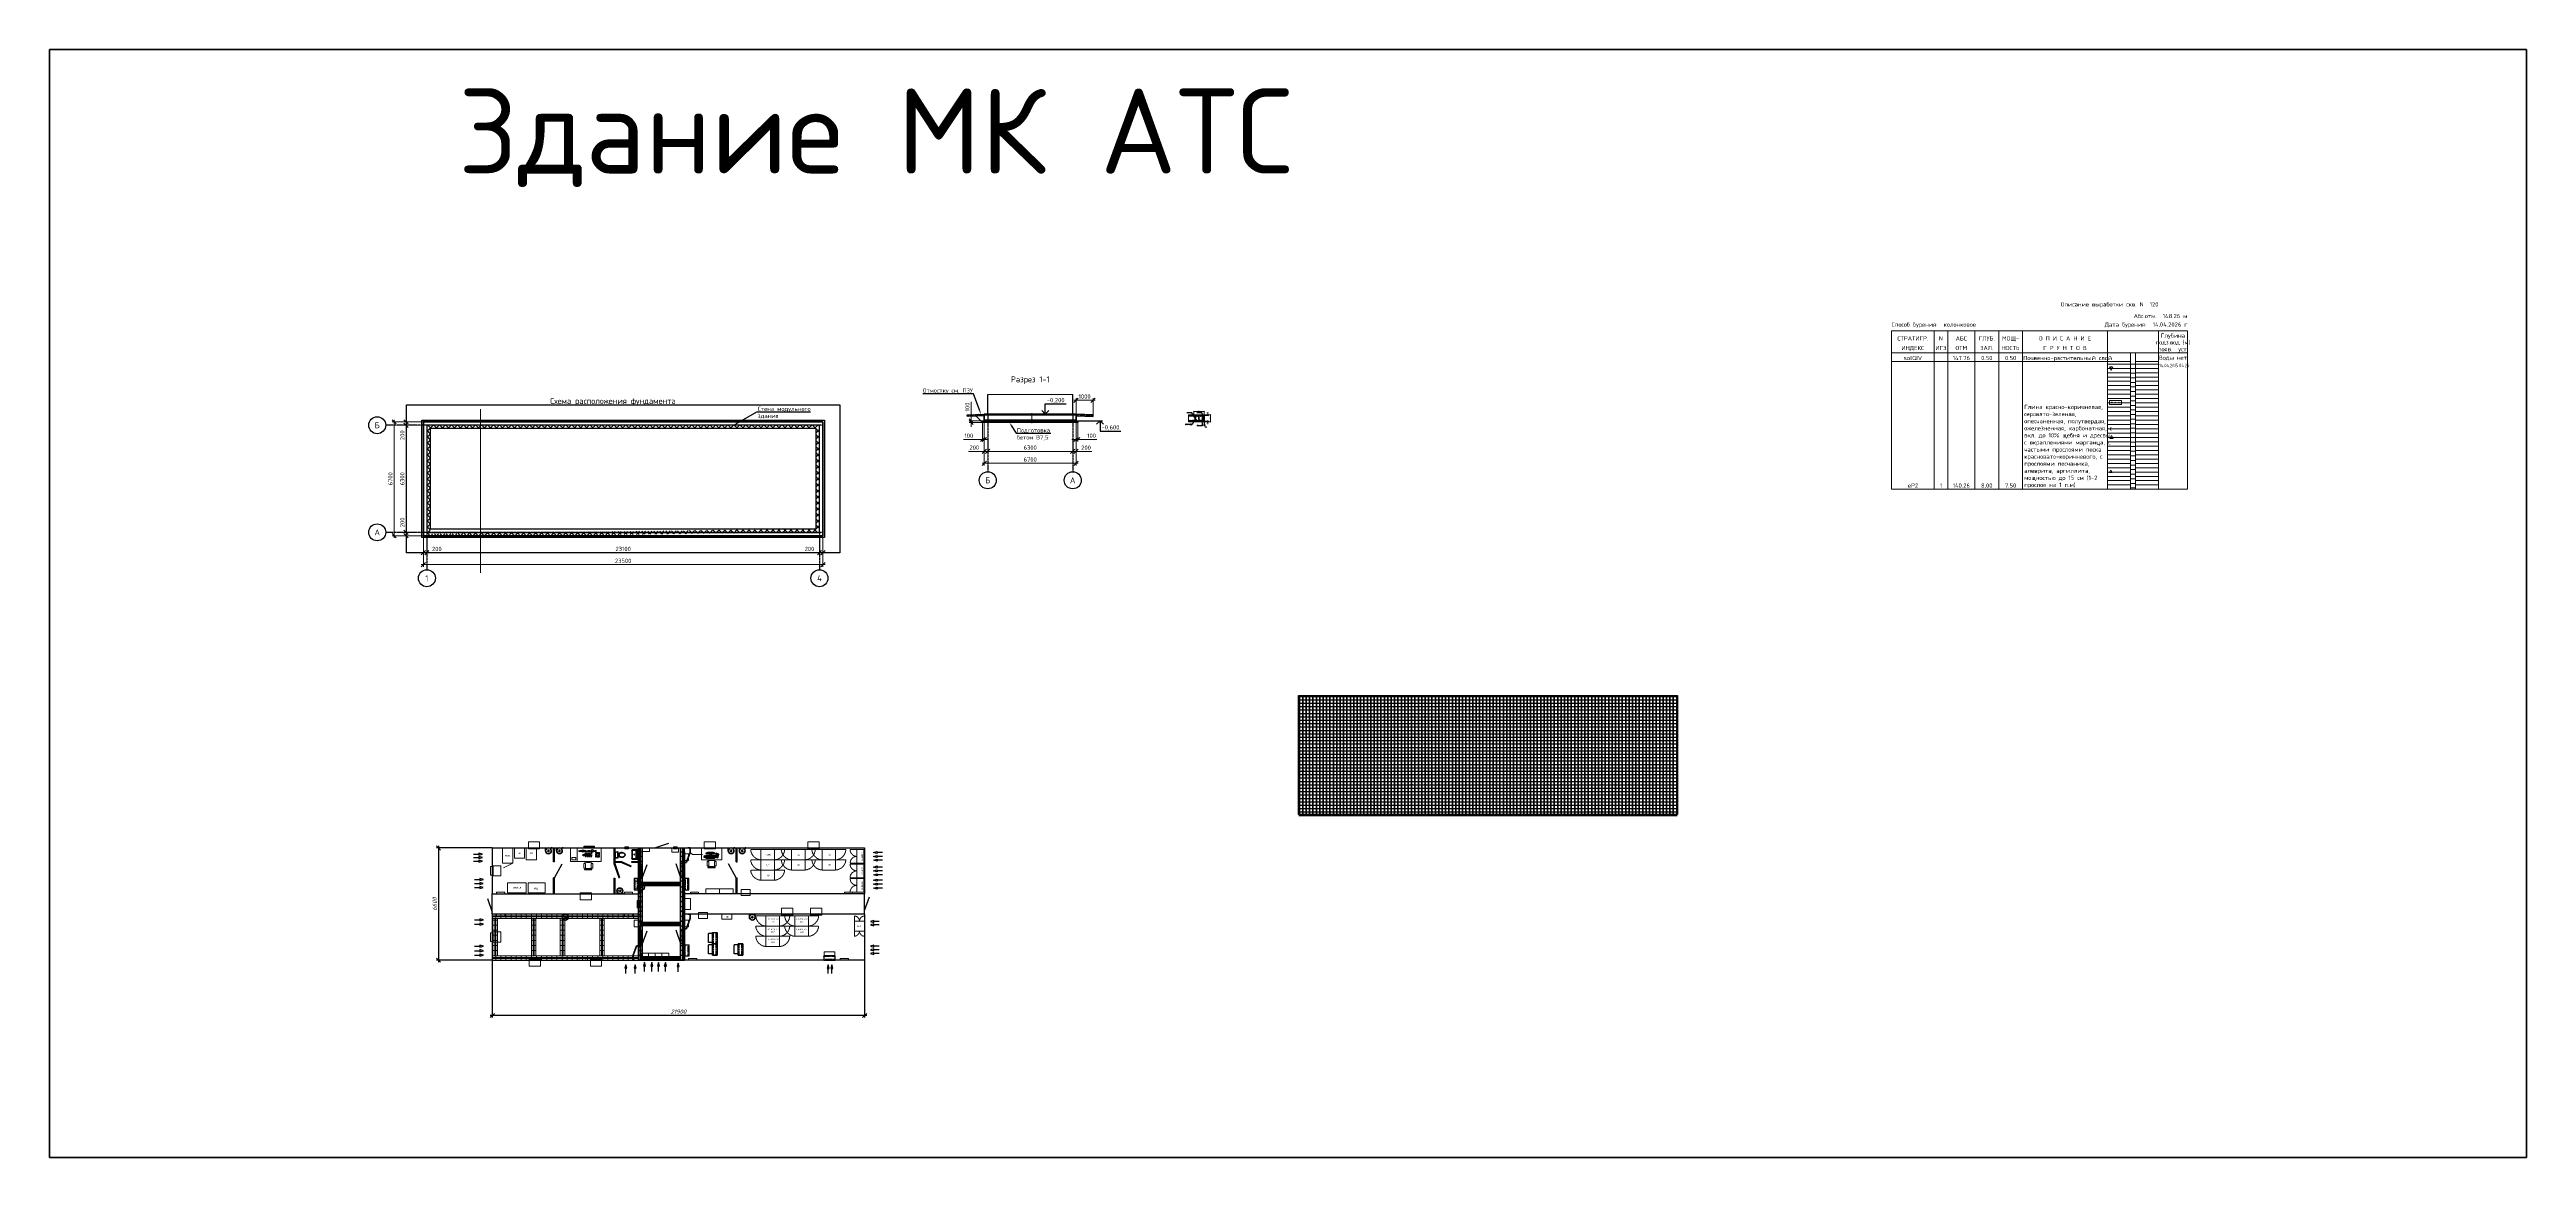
# Model space of a CAD drawing. Header units: millimetres. Extents: x 4048566 to 4194291, y -1208947 to -1143786.
import ezdxf
from ezdxf import colors
from ezdxf.entities.mleader import LeaderData, LeaderLine
from ezdxf.enums import TextEntityAlignment as Align
from ezdxf.math import Vec2, Vec3

# ---------------------------------------------------------------- set-up
doc = ezdxf.new("R2010")
doc.units = ezdxf.units.MM
doc.linetypes.add('DASHED', pattern=[0.75, 0.5, -0.25])
doc.linetypes.add('ГОСТ 2.303 5', pattern=[24, 20, -1.5, 1, -1.5])
doc.layers.get('Defpoints').update_dxf_attribs({"color": 3})
for name, color, linetype in [('gaz_Оборуд', 7, 'Continuous'), ('pt_sizes', 7, 'Continuous'), ('Skv', 7, 'Continuous'), ('snaniv', 7, 'Continuous'), ('Table', 7, 'Continuous'), ('закладные', 7, 'Continuous'), ('Оборудование', 7, 'Continuous'), ('Опоры', 7, 'Continuous'), ('печать', 7, 'Continuous'), ('СПДС_Оси', 7, 'ГОСТ 2.303 5'), ('ЦП ТО АРМ', 7, 'Continuous')]:
    doc.layers.add(name, color=color, linetype=linetype)
for name, color, linetype, lineweight in [('арматура', 7, 'Continuous', 40), ('АРМАТУРА2', 7, 'Continuous', 40), ('второстепенные', 7, 'Continuous', 25), ('выноска', 7, 'Continuous', 18), ('закладные размеры', 7, 'Continuous', 0), ('металл', 7, 'Continuous', 40), ('освещение', 7, 'Continuous', 40), ('пластмас_коро', 7, 'Continuous', 40), ('СПДС_ВЫНОСКИ', 7, 'Continuous', 18), ('СПДС_РАЗМЕРЫ', 7, 'Continuous', 18), ('СПДС_СИМВОЛЫ', 7, 'Continuous', 25), ('текст', 7, 'Continuous', 20), ('тонкая', 7, 'Continuous', 20), ('Фундамент', 7, 'Continuous', 53), ('штриховка', 7, 'Continuous', 9)]:
    doc.layers.add(name, color=color, linetype=linetype, lineweight=lineweight)
doc.layers.add('помощь', color=1, linetype='Continuous', lineweight=0, plot=False)
doc.styles.add('ISOCPEUR', font='isocpeur.ttf')
doc.styles.add('ВНИПИТЕКСТ', font='isocpeui.ttf')
doc.styles.add('ГОСТ 2.304', font='isocpeur.ttf')
doc.dimstyles.new('СПДС$0', dxfattribs={"dimscale": 100, "dimtxt": 2.5, "dimasz": 2.5, "dimexe": 1.25, "dimexo": 0.004, "dimgap": 1, "dimtad": 1, "dimdec": 0, "dimtxsty": 'ВНИПИТЕКСТ', "dimblk": 'OBLIQUE', "dimcen": 0, "dimdle": 1.25, "dimclrd": 256, "dimclre": 256, "dimclrt": 256, "dimadec": 0, "dimazin": 2, "dimtfac": 1, "dimtdec": 0, "dimtmove": 1, "dimatfit": 3, "dimldrblk": 'NONE', "dimfxl": 1, "dimlwd": -1, "dimlwe": -1, "dimarcsym": 0})
pattern_1 = [(0, (-746273.52, -134599.83), (6e-14, 254), [])]

# ---------------------------------------------------------------- blocks, each defined once
blk = doc.blocks.new('пожарка')
at = {"layer": 'gaz_Оборуд'}
for p, q in [((45351, 111425), (45351, 111423)), ((45351, 111423), (45399, 111423)), ((45376, 111427), (45376, 111420)), ((45399, 111250), (45399, 111423)), ((45401, 111250), (45401, 111425)), ((45731, 111250), (45731, 111425)), ((45781, 111423), (45733, 111423)), ((45733, 111250), (45733, 111423)), ((45756, 111427), (45756, 111420)), ((45781, 111425), (45781, 111423))]:
    blk.add_line(p, q, dxfattribs=at)
for radius in [175, 165, 50]:
    blk.add_circle((45566, 111250), radius, dxfattribs=at)
blk.add_arc((45566, 111250), 167, 180, 0, dxfattribs=at)
blk = doc.blocks.new('кондиционер')
at = {"layer": 'пластмас_коро', "color": 0, "lineweight": 0, "ltscale": 60}
blk.add_line((15336, 25908), (15996, 25908), dxfattribs=at)
blk.add_lwpolyline([(15336, 25958), (15996, 25958), (15996, 25553), (15336, 25553)], close=True, dxfattribs=at)
blk = doc.blocks.new('559-00-00')
for centre in [(-272, 237), (-272, 23), (272, 237), (272, 23)]:
    blk.add_circle(centre, 3.25)
at = {"layer": 'snaniv'}
for p, q in [((332, 260), (-333, 260)), ((-333, 260), (-333, 0)), ((-333, 0), (332, 0)), ((332, 0), (332, 260))]:
    blk.add_line(p, q, dxfattribs=at)
at = {"layer": 'snaniv', "linetype": 'DASHED', "ltscale": 100}
for p, q in [((332, 210), (-332, 210)), ((-332, 50), (332, 50))]:
    blk.add_line(p, q, dxfattribs=at)
blk = doc.blocks.new('кресло')
at = {"linetype": 'Continuous', "lineweight": 0}
for p, q in [((7309, 9115), (7283, 9115)), ((7563, 9166), (7334, 9166)), ((7334, 9064), (7563, 9064)), ((7614, 9115), (7588, 9115)), ((7614, 9115), (7614, 8683)), ((7614, 8950), (7641, 8950)), ((7614, 8848), (7641, 8848)), ((7690, 9115), (7664, 9115)), ((7309, 8683), (7283, 8683)), ((7563, 8734), (7334, 8734)), ((7334, 8632), (7563, 8632)), ((7614, 8683), (7588, 8683)), ((7690, 8683), (7664, 8683))]:
    blk.add_line(p, q, dxfattribs=at)
for centre, radius, start, end in [((8188, 8899), 930, 166.5803, 193.4197), ((7372, 9115), 63.5, 126.8699, 233.1301), ((7525, 9115), 63.5, 306.8699, 53.1301), ((8569, 8899), 930, 166.5803, 193.4197), ((7372, 8683), 63.5, 126.8699, 233.1301), ((7525, 8683), 63.5, 306.8699, 53.1301)]:
    blk.add_arc(centre, radius, start, end, dxfattribs=at)
at = {"layer": 'пластмас_коро', "lineweight": 0, "ltscale": 60}
blk.add_line((7690, 8683), (7690, 9115), dxfattribs=at)
blk = doc.blocks.new('Toilet - top')
for p, q in [((-10, -8.5), (-8, -8.5)), ((-10, -9.5), (-10, -8.5)), ((-7, -9.5), (-10, -9.5)), ((-8, -8.5), (-8, -8)), ((-7, -8), (-7, -9.5)), ((-4, -8), (-6, -14)), ((4, -14), (-4, -14)), ((4, -8), (6, -14)), ((9.5, -6), (9.5, -2))]:
    blk.add_line(p, q)
blk.add_lwpolyline([(10.5, -8), (10.5, 0), (-10.5, 0), (-10.5, -8)], close=True)
for points in [[(-9.5, -2), (-9.5, -6)], [(8.5, -1), (-8.5, -1)], [(-8.5, -7), (8.5, -7)]]:
    blk.add_lwpolyline(points)
for centre, radius, start, end in [((-8.6, -1.9), 0.884, 81.8699, 188.1301), ((-8.6, -6.1), 0.884, 171.8699, 278.1301), ((3.5, -21.6), 12.2, 141.46911, 247.97143), ((4.2, -21.8), 11.3, 136.36773, 238.94682), ((0, -27.9), 4, 245.73182, 294.26817), ((0, -29), 4, 254.86053, 285.13947), ((-3.5, -21.6), 12.2, 292.02843, 38.53071), ((-4.2, -21.8), 11.3, 301.05301, 43.63209), ((8.6, -1.9), 0.884, 351.8699, 98.1301), ((8.6, -6.1), 0.884, 261.8699, 8.1301)]:
    blk.add_arc(centre, radius, start, end)
blk = doc.blocks.new('Sink-single - 30 in top')
blk.add_line((-15, -3.999996), (15, -3.999996))
for points in [[(-13.5, 0), (13.5, 0)], [(-15, -18.499996), (-15, -1.5)], [(-13.5, -17.499996), (-13.5, -6.499996)], [(13.5, -19.999996), (-13.5, -19.999996)], [(-12.5, -5.499996), (12.5, -5.499996)], [(12.5, -18.499996), (-12.5, -18.499996)], [(13.5, -6.499996), (13.5, -17.499996)], [(15, -1.5), (15, -18.499996)]]:
    blk.add_lwpolyline(points)
for radius in [1, 0.5]:
    blk.add_circle((0, -11.999996), radius)
for centre, radius, start, end in [((-13.5, -1.5), 1.5, 90, 180), ((-13.5, -18.499996), 1.5, 180, 270), ((-12.5, -6.499996), 1, 90, 180), ((-12.5, -17.499996), 1, 180, 270), ((12.5, -6.499996), 1, 0, 90), ((12.5, -17.499996), 1, 270, 0), ((13.5, -1.5), 1.5, 0, 90), ((13.5, -18.499996), 1.5, 270, 0)]:
    blk.add_arc(centre, radius, start, end)
blk = doc.blocks.new('полка межмод')
at = {"layer": 'Оборудование'}
for p, q in [((0, 100), (0, 0)), ((2, 100), (0, 100)), ((0, 20), (102, 20)), ((0, 0), (115, 0)), ((2, 100), (2, 20)), ((310, 590), (102, 20)), ((330, 590), (115, 0)), ((330, 850), (210, 850)), ((210, 850), (210, 848)), ((210, 848), (310, 848)), ((310, 850), (310, 590)), ((330, 850), (330, 590))]:
    blk.add_line(p, q, dxfattribs=at)
blk = doc.blocks.new('статив')
for centre in [(70060, 31903), (70060, 31689), (70604, 31903), (70604, 31689)]:
    blk.add_circle(centre, 3.25)
at = {"layer": 'snaniv'}
for p, q in [((69999, 31926), (69999, 31666)), ((70664, 31926), (70000, 31926)), ((70000, 31666), (70664, 31666)), ((70664, 31666), (70664, 31926))]:
    blk.add_line(p, q, dxfattribs=at)
at = {"layer": 'snaniv', "linetype": 'DASHED', "ltscale": 100}
for p, q in [((70664, 31876), (70000, 31876)), ((70000, 31716), (70664, 31716))]:
    blk.add_line(p, q, dxfattribs=at)
at = {"layer": 'snaniv'}
blk.add_circle((70014, 31888), 12, dxfattribs=at)
at = {"layer": 'пластмас_коро', "lineweight": 0, "ltscale": 60}
for points in [[(70025, 32146), (70642, 32146), (70642, 31926), (70025, 31926)], [(69999, 31926), (70664, 31926), (70664, 31666), (69999, 31666)]]:
    blk.add_lwpolyline(points, close=True, dxfattribs=at)
blk = doc.blocks.new('A$Cd82c53b2')
at = {"lineweight": 30}
for p, q in [((2290, 7808), (10890, 7808)), ((2290, 7808), (2290, 5108)), ((5890, 6985), (5890, 7808)), ((5940, 7768), (5890, 7768)), ((5940, 7548), (5890, 7548)), ((5940, 7328), (5890, 7328)), ((5940, 6985), (5940, 7808)), ((9440, 7808), (9440, 6888)), ((9490, 7792), (9440, 7792)), ((9490, 7572), (9440, 7572)), ((9490, 7352), (9440, 7352)), ((9490, 7808), (9490, 7008)), ((10890, 1208), (10890, 7808)), ((10890, 7808), (11854, 7808)), ((10890, 7808), (13590, 7808)), ((10890, 7808), (10890, 5108)), ((11859, 7808), (12670, 8092)), ((13590, 1208), (13590, 7808)), ((16640, 6985), (16640, 7808)), ((16640, 7768), (16690, 7768)), ((16640, 7548), (16690, 7548)), ((16640, 7328), (16690, 7328)), ((16690, 6985), (16690, 7808)), ((5940, 7108), (5890, 7108)), ((5940, 6985), (5890, 6985)), ((5890, 5108), (5890, 6056)), ((5940, 6056), (5890, 6056)), ((5940, 6056), (6393, 6867)), ((5940, 5108), (5940, 6056)), ((9490, 7132), (9440, 7132)), ((9440, 6888), (9490, 6888)), ((9440, 6888), (9724, 6077)), ((9440, 6888), (9724, 6077)), ((9440, 6028), (9490, 6028)), ((9440, 6028), (9440, 5108)), ((9490, 7008), (9890, 7008)), ((9890, 6958), (9490, 6958)), ((9490, 6958), (9490, 6888)), ((9490, 6888), (9774, 6077)), ((9490, 6888), (9774, 6077)), ((9490, 6028), (9490, 5108)), ((9724, 6077), (9774, 6077)), ((9890, 7008), (9890, 6958)), ((9890, 7008), (10445, 6760)), ((9890, 6958), (10445, 6710)), ((10445, 6760), (10445, 6710)), ((10490, 6958), (10490, 7008)), ((10490, 7008), (10890, 7008)), ((10890, 6958), (10490, 6958)), ((10890, 7058), (10890, 5858)), ((11110, 6028), (11394, 6840)), ((13090, 6889), (13370, 6076)), ((13590, 7058), (13590, 5858)), ((16640, 6056), (16187, 6867)), ((16640, 7108), (16690, 7108)), ((16640, 6985), (16690, 6985)), ((16640, 5108), (16640, 6056)), ((16640, 6056), (16690, 6056)), ((16690, 5108), (16690, 6056)), ((2010, 4835), (2290, 4022)), ((2290, 5108), (10890, 5108)), ((5940, 5808), (5890, 5808)), ((5940, 5588), (5890, 5588)), ((5940, 5368), (5890, 5368)), ((5940, 5148), (5890, 5148)), ((9490, 5808), (9440, 5808)), ((9490, 5588), (9440, 5588)), ((9490, 5368), (9440, 5368)), ((9490, 5148), (9440, 5148)), ((16640, 5802), (16690, 5802)), ((16640, 5588), (16690, 5588)), ((16640, 5368), (16690, 5368)), ((16640, 5148), (16690, 5148)), ((24190, 4121), (24474, 4933)), ((2290, 3908), (2290, 1208)), ((10890, 1208), (10890, 3908)), ((10890, 3158), (10890, 1958)), ((11110, 2128), (11394, 2940)), ((13090, 2989), (13370, 2177)), ((24190, 3908), (13590, 3908)), ((13590, 3908), (13590, 1208)), ((13590, 3158), (13590, 1958)), ((24190, 3908), (24190, 1208)), ((10890, 1208), (13590, 1208)), ((24190, 1208), (13590, 1208))]:
    blk.add_line(p, q, dxfattribs=at)
at = {"lineweight": 0, "ltscale": 60}
for p, q in [((7881, 7590), (7381, 7590)), ((7759, 7513), (8140, 7513)), ((8426, 7596), (7926, 7596)), ((8369, 7532), (8598, 7532)), ((8382, 7494), (8496, 7494)), ((8509, 7519), (8515, 7519)), ((8515, 7519), (8579, 7519)), ((8528, 7506), (8566, 7506)), ((8579, 7519), (8585, 7519)), ((14068, 7425), (13921, 7548)), ((16930, 5108), (17451, 5108)), ((2290, 3908), (10890, 3908)), ((14951, 3908), (14430, 3908))]:
    blk.add_line(p, q, dxfattribs=at)
at = {"linetype": 'DASHED', "lineweight": 0, "ltscale": 60}
for p, q in [((23740, 7708), (23340, 7708)), ((23740, 6908), (23340, 6908)), ((23740, 6858), (23340, 6858)), ((23740, 6058), (23340, 6058)), ((23740, 6008), (23340, 6008)), ((23740, 5208), (23340, 5208))]:
    blk.add_line(p, q, dxfattribs=at)
for p, q in [((7390, 1208), (7390, 1208)), ((7590, 1208), (7590, 1208)), ((7790, 1208), (7790, 1208))]:
    blk.add_line(p, q)
at = {"lineweight": 0, "ltscale": 60}
for points in [[(6890, 7808), (7290, 7808), (7290, 7008), (6890, 7008)], [(7290, 7008), (8690, 7008), (8690, 7808), (7290, 7808)], [(24140, 7708), (23740, 7708), (23740, 6908), (24140, 6908)], [(7209, 7103), (6971, 7103), (6971, 7247), (7209, 7247)], [(24140, 6858), (23740, 6858), (23740, 6058), (24140, 6058)], [(24140, 6008), (23740, 6008), (23740, 5208), (24140, 5208)], [(24190, 3508), (24190, 2908), (23590, 2908), (23590, 3508)], [(11070, 1608), (11070, 1208), (11470, 1208), (11470, 1608)], [(11470, 1608), (11470, 1208), (11870, 1208), (11870, 1608)], [(11870, 1608), (11870, 1208), (12270, 1208), (12270, 1608)], [(12270, 1608), (12270, 1208), (12670, 1208), (12670, 1608)]]:
    blk.add_lwpolyline(points, close=True, dxfattribs=at)
at = {"lineweight": 30}
for points in [[(13590, 7808), (24190, 7808), (24190, 5108), (13590, 5108)], [(10890, 6028), (11110, 6028), (11110, 6840), (10890, 6840)], [(13370, 6076), (13590, 6076), (13590, 6888), (13370, 6888)], [(10890, 3908), (2290, 3908), (2290, 1208), (10890, 1208)], [(10890, 2128), (11110, 2128), (11110, 2940), (10890, 2940)], [(13370, 2177), (13590, 2177), (13590, 2988), (13370, 2988)]]:
    blk.add_lwpolyline(points, close=True, dxfattribs=at)
at = {"linetype": 'DASHED', "lineweight": 0, "ltscale": 60}
for centre, start, end in [((23742, 7710), 180.21149, 269.78343), ((23742, 6907), 90.21657, 179.78851), ((23742, 6860), 180.21149, 269.78343), ((23742, 6057), 90.21657, 179.78851), ((23742, 6010), 180.21149, 269.78343), ((23742, 5207), 90.21657, 179.78851)]:
    blk.add_arc(centre, 402, start, end, dxfattribs=at)
at = {"layer": 'Defpoints', "lineweight": -3}
for p, q in [((1185, 7446), (1497, 7446)), ((1709, 7446), (1497, 7507)), ((1497, 7507), (1497, 7387)), ((1497, 7387), (1709, 7446)), ((1709, 7239), (1497, 7300)), ((1497, 7300), (1497, 7180)), ((24714, 7534), (24926, 7595)), ((24926, 7475), (24714, 7534)), ((24721, 7308), (24933, 7370)), ((24933, 7250), (24721, 7308)), ((24926, 7595), (24926, 7475)), ((25238, 7534), (24926, 7534)), ((24933, 7370), (24933, 7250)), ((25245, 7308), (24933, 7308)), ((1185, 7239), (1497, 7239)), ((1185, 7032), (1497, 7032)), ((1243, 5953), (1555, 5953)), ((1497, 7180), (1709, 7239)), ((1709, 7032), (1497, 7093)), ((1497, 7093), (1497, 6973)), ((1497, 6973), (1709, 7032)), ((1767, 5953), (1555, 6015)), ((1555, 6014), (1555, 5894)), ((1555, 5895), (1767, 5953)), ((24714, 6684), (24926, 6745)), ((24926, 6625), (24714, 6684)), ((24714, 5904), (24926, 5966)), ((24926, 5846), (24714, 5904)), ((24721, 6458), (24933, 6520)), ((24933, 6400), (24721, 6458)), ((24728, 7078), (24940, 7139)), ((24940, 7019), (24728, 7078)), ((24728, 6228), (24940, 6289)), ((24940, 6169), (24728, 6228)), ((24926, 6745), (24926, 6625)), ((25238, 6684), (24926, 6684)), ((24926, 5966), (24926, 5846)), ((25238, 5904), (24926, 5904)), ((24933, 6520), (24933, 6400)), ((25245, 6458), (24933, 6458)), ((24940, 7139), (24940, 7019)), ((25252, 7078), (24940, 7078)), ((24940, 6289), (24940, 6169)), ((25252, 6228), (24940, 6228)), ((1236, 5710), (1548, 5710)), ((1236, 5473), (1548, 5473)), ((1760, 5710), (1548, 5772)), ((1548, 5771), (1548, 5651)), ((1548, 5652), (1760, 5710)), ((1760, 5473), (1548, 5534)), ((1548, 5533), (1548, 5413)), ((1548, 5414), (1760, 5473)), ((24721, 5679), (24933, 5740)), ((24933, 5620), (24721, 5679)), ((24728, 5448), (24940, 5509)), ((24940, 5389), (24728, 5448)), ((24933, 5740), (24933, 5620)), ((25245, 5679), (24933, 5679)), ((24940, 5509), (24940, 5389)), ((25252, 5448), (24940, 5448)), ((10140, 941), (10079, 729)), ((10079, 729), (10199, 729)), ((10199, 729), (10140, 941)), ((10140, 417), (10140, 729)), ((10690, 941), (10629, 729)), ((10629, 729), (10749, 729)), ((10749, 729), (10690, 941)), ((10690, 417), (10690, 729)), ((11253, 1063), (11191, 851)), ((11191, 851), (11311, 851)), ((11311, 851), (11253, 1063)), ((11253, 539), (11253, 851)), ((11670, 1063), (11609, 851)), ((11609, 851), (11729, 851)), ((11729, 851), (11670, 1063)), ((11670, 539), (11670, 851)), ((12070, 1063), (12009, 851)), ((12009, 851), (12129, 851)), ((12129, 851), (12070, 1063)), ((12070, 539), (12070, 851)), ((12470, 1063), (12409, 851)), ((12409, 851), (12529, 851)), ((12529, 851), (12470, 1063)), ((12470, 539), (12470, 851)), ((13230, 1039), (13169, 827)), ((13169, 827), (13289, 827)), ((13289, 827), (13230, 1039)), ((13230, 515), (13230, 827))]:
    blk.add_line(p, q, dxfattribs=at)
at = {"layer": 'Defpoints'}
for p, q in [((1245, 3575), (1558, 3575)), ((1245, 3315), (1558, 3315)), ((1769, 3575), (1558, 3637)), ((1558, 3637), (1558, 3517)), ((1558, 3517), (1769, 3575)), ((1769, 3315), (1558, 3376)), ((1558, 3376), (1558, 3256)), ((1558, 3256), (1769, 3315)), ((24742, 3544), (24530, 3485)), ((24530, 3485), (24742, 3424)), ((24742, 3337), (24530, 3278)), ((24530, 3278), (24742, 3217)), ((24742, 3424), (24742, 3544)), ((25054, 3485), (24742, 3485)), ((24742, 3217), (24742, 3337)), ((25054, 3278), (24742, 3278)), ((1245, 2025), (1558, 2025)), ((1245, 1763), (1558, 1763)), ((1245, 1495), (1558, 1495)), ((1769, 2025), (1558, 2087)), ((1558, 2087), (1558, 1967)), ((1558, 1967), (1769, 2025)), ((1769, 1763), (1558, 1825)), ((1558, 1825), (1558, 1705)), ((1558, 1705), (1769, 1763)), ((1769, 1495), (1558, 1557)), ((1558, 1557), (1558, 1437)), ((1558, 1437), (1769, 1495)), ((24742, 2084), (24530, 2025)), ((24530, 2025), (24742, 1964)), ((24742, 1877), (24530, 1818)), ((24530, 1818), (24742, 1757)), ((24742, 1666), (24530, 1607)), ((24530, 1607), (24742, 1546)), ((24742, 1964), (24742, 2084)), ((25054, 2025), (24742, 2025)), ((24742, 1757), (24742, 1877)), ((25054, 1818), (24742, 1818)), ((24742, 1546), (24742, 1666)), ((25054, 1607), (24742, 1607)), ((22048, 937), (21986, 725)), ((21986, 725), (22106, 725)), ((22106, 725), (22048, 937)), ((22048, 413), (22048, 725)), ((22259, 937), (22197, 725)), ((22197, 725), (22317, 725)), ((22317, 725), (22259, 937)), ((22259, 413), (22259, 725))]:
    blk.add_line(p, q, dxfattribs=at)
at = {"layer": 'gaz_Оборуд', "color": 1}
for p, q in [((7375, 1210), (7423, 1210)), ((7425, 1208), (7375, 1208)), ((7400, 1206), (7400, 1213)), ((7755, 1208), (7805, 1208)), ((7805, 1210), (7757, 1210)), ((7780, 1206), (7780, 1213))]:
    blk.add_line(p, q, dxfattribs=at)
at = {"layer": 'snaniv', "lineweight": 30}
for p, q in [((2290, 3909), (2290, 5108)), ((24190, 3908), (24190, 5108))]:
    blk.add_line(p, q, dxfattribs=at)
at = {"layer": 'snaniv'}
for p, q in [((15010, 2239), (15010, 2774)), ((15250, 2774), (15010, 2774)), ((15250, 2239), (15010, 2239)), ((15010, 1575), (15010, 2110)), ((15250, 2110), (15010, 2110)), ((15250, 1575), (15010, 1575)), ((15250, 2172), (15250, 2836)), ((15250, 2836), (15510, 2836)), ((15510, 2172), (15250, 2172)), ((15250, 2172), (15300, 2172)), ((15250, 1508), (15250, 2172)), ((15250, 2172), (15510, 2172)), ((15510, 1508), (15250, 1508)), ((15250, 1508), (15300, 1508)), ((15510, 2172), (15460, 2172)), ((15510, 1508), (15460, 1508)), ((15510, 2836), (15510, 2172)), ((15510, 2172), (15510, 1508)), ((16520, 1575), (16520, 2110)), ((16760, 2110), (16520, 2110)), ((16760, 1575), (16520, 1575)), ((17020, 2172), (16760, 2172)), ((16760, 2172), (16810, 2172)), ((16760, 1508), (16760, 2172)), ((16760, 2172), (17020, 2172)), ((17020, 1508), (16760, 1508)), ((16760, 1508), (16810, 1508)), ((17020, 2172), (16970, 2172)), ((17020, 1508), (16970, 1508)), ((17020, 2172), (17020, 1508))]:
    blk.add_line(p, q, dxfattribs=at)
for centre, radius in [((15273, 2776), 3), ((15273, 2232), 3), ((15273, 2112), 3), ((15273, 1568), 3), ((15288, 2186), 12), ((15288, 1522), 12), ((15472, 2186), 12), ((15472, 1522), 12), ((15487, 2776), 3), ((15487, 2232), 3), ((15487, 2112), 3), ((15487, 1568), 3), ((16783, 2112), 3), ((16783, 1568), 3), ((16798, 1522), 12), ((16982, 1522), 12), ((16997, 2112), 3), ((16997, 1568), 3)]:
    blk.add_circle(centre, radius, dxfattribs=at)
at = {"layer": 'закладные'}
for p, q in [((10890, 7808), (11110, 7808)), ((10890, 7583), (10890, 7808)), ((11110, 7298), (10890, 7298)), ((10970, 7808), (10970, 5779)), ((11030, 5793), (11030, 7808)), ((11110, 7808), (11110, 5858)), ((11110, 7808), (11110, 7008)), ((13370, 5858), (13370, 7808)), ((13370, 7808), (13590, 7808)), ((13590, 7298), (13370, 7298)), ((13450, 7808), (13450, 5843)), ((13510, 5843), (13510, 7808)), ((13590, 7583), (13590, 7808)), ((11110, 7008), (10890, 7008)), ((11110, 6723), (10890, 6723)), ((11110, 6433), (10890, 6433)), ((11110, 6148), (10890, 6148)), ((13590, 7008), (13370, 7008)), ((13590, 6723), (13370, 6723)), ((13590, 6433), (13370, 6433)), ((13590, 6148), (13370, 6148)), ((13370, 1208), (13370, 5843)), ((13450, 5843), (13450, 1208)), ((13510, 1208), (13510, 5843)), ((10890, 5518), (11110, 5518)), ((10890, 5233), (11110, 5233)), ((10890, 4943), (11110, 4943)), ((10970, 5793), (10970, 1208)), ((11030, 1208), (11030, 5793)), ((11110, 5793), (11110, 1208)), ((11110, 5793), (13370, 5793)), ((13370, 5713), (11110, 5713)), ((11110, 5653), (13370, 5653)), ((13370, 5573), (11110, 5573)), ((11400, 5573), (11400, 5793)), ((11975, 5573), (11975, 5793)), ((13370, 5573), (12260, 5573)), ((12550, 5573), (12550, 5793)), ((13125, 5573), (13125, 5793)), ((13370, 5588), (13370, 5588)), ((13370, 5518), (13590, 5518)), ((13370, 5233), (13590, 5233)), ((13370, 4943), (13590, 4943)), ((10890, 4368), (11110, 4368)), ((10890, 4083), (11110, 4083)), ((10890, 3793), (11110, 3793)), ((10890, 3218), (11110, 3218)), ((10890, 2933), (11110, 2933)), ((11110, 3443), (13370, 3443)), ((13370, 3363), (11110, 3363)), ((11110, 3303), (13370, 3303)), ((13370, 3223), (11110, 3223)), ((11400, 3223), (11400, 3443)), ((11685, 3223), (11685, 3443)), ((11975, 3223), (11975, 3443)), ((12260, 3223), (12260, 3443)), ((13370, 3223), (12260, 3223)), ((12550, 3223), (12550, 3443)), ((12835, 3223), (12835, 3443)), ((13125, 3223), (13125, 3443)), ((13370, 4368), (13590, 4368)), ((13370, 4083), (13590, 4083)), ((13370, 3793), (13590, 3793)), ((13370, 3218), (13590, 3218)), ((13370, 2933), (13590, 2933)), ((10890, 2643), (11110, 2643)), ((10890, 2358), (11110, 2358)), ((10890, 2068), (11110, 2068)), ((10890, 1783), (11110, 1783)), ((10890, 1493), (11110, 1493)), ((13370, 2643), (13590, 2643)), ((13370, 2358), (13590, 2358)), ((13370, 2068), (13590, 2068)), ((13370, 1493), (13590, 1493)), ((11110, 1428), (13370, 1428)), ((13370, 1348), (11110, 1348)), ((11110, 1288), (13370, 1288)), ((11400, 1208), (11400, 1428)), ((11975, 1208), (11975, 1428)), ((12550, 1208), (12550, 1428)), ((12835, 1208), (12835, 1428)), ((12835, 1208), (13370, 1208)), ((13125, 1208), (13125, 1428))]:
    blk.add_line(p, q, dxfattribs=at)
for points in [[(11110, 7583), (11110, 7008), (10890, 7008), (10890, 7583)], [(13590, 7583), (13590, 7008), (13370, 7008), (13370, 7583)], [(11110, 7008), (11110, 6433), (10890, 6433), (10890, 7008)], [(11110, 6433), (11110, 5793), (10890, 5793), (10890, 6433)], [(13590, 7008), (13590, 6433), (13370, 6433), (13370, 7008)], [(13590, 6433), (13590, 5843), (13370, 5843), (13370, 6433)], [(10890, 5233), (10890, 5793), (11110, 5793), (11110, 5233)], [(10890, 4658), (10890, 5233), (11110, 5233), (11110, 4658)], [(10890, 4083), (10890, 4658), (11110, 4658), (11110, 4083)], [(11685, 5573), (11110, 5573), (11110, 5793), (11685, 5793)], [(12260, 5573), (11685, 5573), (11685, 5793), (12260, 5793)], [(12835, 5573), (12260, 5573), (12260, 5793), (12835, 5793)], [(13370, 4658), (13370, 5233), (13590, 5233), (13590, 4658)], [(13370, 4083), (13370, 4658), (13590, 4658), (13590, 4083)], [(10890, 3508), (10890, 4083), (11110, 4083), (11110, 3508)], [(10890, 2358), (10890, 3508), (11110, 3508), (11110, 2358)], [(10890, 2933), (10890, 3508), (11110, 3508), (11110, 2933)], [(10890, 2358), (10890, 2933), (11110, 2933), (11110, 2358)], [(12260, 3223), (11110, 3223), (11110, 3443), (12260, 3443)], [(11685, 3223), (11110, 3223), (11110, 3443), (11685, 3443)], [(12260, 3223), (11685, 3223), (11685, 3443), (12260, 3443)], [(12835, 3223), (12260, 3223), (12260, 3443), (12835, 3443)], [(13370, 3508), (13370, 4083), (13590, 4083), (13590, 3508)], [(13370, 2358), (13370, 3508), (13590, 3508), (13590, 2358)], [(13370, 2933), (13370, 3508), (13590, 3508), (13590, 2933)], [(13370, 2358), (13370, 2933), (13590, 2933), (13590, 2358)], [(10890, 1208), (10890, 2358), (11110, 2358), (11110, 1208)], [(10890, 1783), (10890, 2358), (11110, 2358), (11110, 1783)], [(10890, 1208), (10890, 1783), (11110, 1783), (11110, 1208)], [(13370, 1208), (13370, 2358), (13590, 2358), (13590, 1208)], [(13370, 1783), (13370, 2358), (13590, 2358), (13590, 1783)], [(12260, 1208), (11110, 1208), (11110, 1428), (12260, 1428)], [(11685, 1208), (11110, 1208), (11110, 1428), (11685, 1428)], [(12835, 1208), (12260, 1208), (12260, 1428), (12835, 1428)]]:
    blk.add_lwpolyline(points, close=True, dxfattribs=at)
at = {"layer": 'закладные размеры'}
for p, q in [((7381, 7630), (7381, 7590)), ((10890, 3908), (2290, 3908)), ((2290, 3648), (2290, 3908)), ((2290, 3808), (10890, 3808)), ((2290, 3748), (10890, 3748)), ((2290, 3648), (10890, 3648)), ((2330, 1468), (2330, 3648)), ((2330, 3648), (2590, 3648)), ((2590, 3568), (2330, 3568)), ((2590, 3268), (2330, 3268)), ((2590, 2968), (2330, 2968)), ((2430, 1468), (2430, 3648)), ((2490, 3648), (2490, 3908)), ((2490, 1208), (2490, 3648)), ((2490, 3648), (2490, 1468)), ((2590, 3648), (2590, 1468)), ((2790, 3648), (2790, 3908)), ((3090, 3648), (3090, 3908)), ((3390, 3648), (3390, 3908)), ((3390, 3648), (3390, 3908)), ((3690, 3648), (3690, 3908)), ((3990, 3648), (3990, 3908)), ((4290, 3648), (4290, 3908)), ((4580, 3648), (4840, 3648)), ((4590, 3648), (4590, 3908)), ((4590, 1468), (4590, 3648)), ((4850, 3568), (4590, 3568)), ((4850, 3268), (4590, 3268)), ((4850, 2968), (4590, 2968)), ((4690, 1468), (4690, 3648)), ((4750, 3648), (4750, 1468)), ((4850, 3648), (4850, 1468)), ((4890, 3648), (4890, 3908)), ((5190, 3648), (5190, 3908)), ((5190, 3648), (5190, 3908)), ((5490, 3648), (5490, 3908)), ((5790, 3648), (5790, 3908)), ((6090, 3648), (6090, 3908)), ((6285, 3648), (6545, 3648)), ((6290, 1468), (6290, 3648)), ((6550, 3568), (6290, 3568)), ((6550, 3268), (6290, 3268)), ((6550, 2968), (6290, 2968)), ((6390, 3648), (6390, 3908)), ((6390, 1468), (6390, 3648)), ((6450, 3648), (6450, 1468)), ((6550, 3648), (6550, 1468)), ((6690, 3648), (6690, 3908)), ((6990, 3648), (6990, 3908)), ((6990, 3648), (6990, 3908)), ((7290, 3648), (7290, 3908)), ((7590, 3648), (7590, 3908)), ((7890, 3648), (7890, 3908)), ((8190, 3648), (8190, 3908)), ((8490, 3648), (8490, 3908)), ((8615, 1468), (8615, 3648)), ((8615, 3648), (8875, 3648)), ((8875, 3568), (8615, 3568)), ((8875, 3268), (8615, 3268)), ((8875, 2968), (8615, 2968)), ((8715, 1468), (8715, 3648)), ((8775, 3648), (8775, 1468)), ((8790, 3648), (8790, 3908)), ((8790, 3648), (8790, 3908)), ((8875, 3648), (8875, 1468)), ((9090, 3648), (9090, 3908)), ((9390, 3648), (9390, 3908)), ((9690, 3648), (9690, 3908)), ((9990, 3648), (9990, 3908)), ((10290, 3648), (10290, 3908)), ((10590, 3648), (10590, 3908)), ((10890, 3648), (10890, 3908)), ((10890, 1468), (2290, 1468)), ((2290, 1208), (2290, 1468)), ((2590, 2668), (2330, 2668)), ((2590, 2368), (2330, 2368)), ((2590, 2068), (2330, 2068)), ((2590, 1768), (2330, 1768)), ((2590, 1468), (2330, 1468)), ((2490, 1208), (2490, 1468)), ((2790, 1208), (2790, 1468)), ((3090, 1208), (3090, 1468)), ((3390, 1208), (3390, 1468)), ((3390, 1208), (3390, 1468)), ((3690, 1208), (3690, 1468)), ((3990, 1208), (3990, 1468)), ((4290, 1208), (4290, 1468)), ((4840, 1468), (4580, 1468)), ((4850, 2668), (4590, 2668)), ((4850, 2368), (4590, 2368)), ((4850, 2068), (4590, 2068)), ((4850, 1768), (4590, 1768)), ((4590, 1208), (4590, 1468)), ((4890, 1208), (4890, 1468)), ((5190, 1208), (5190, 1468)), ((5190, 1208), (5190, 1468)), ((5490, 1208), (5490, 1468)), ((5790, 1208), (5790, 1468)), ((6090, 1208), (6090, 1468)), ((6545, 1468), (6285, 1468)), ((6550, 2668), (6290, 2668)), ((6550, 2368), (6290, 2368)), ((6550, 2068), (6290, 2068)), ((6550, 1768), (6290, 1768)), ((6390, 1208), (6390, 1468)), ((6690, 1208), (6690, 1468)), ((6990, 1208), (6990, 1468)), ((6990, 1208), (6990, 1468)), ((7290, 1208), (7290, 1468)), ((7590, 1208), (7590, 1468)), ((7890, 1208), (7890, 1468)), ((8190, 1208), (8190, 1468)), ((8490, 1208), (8490, 1468)), ((8875, 2668), (8615, 2668)), ((8875, 2368), (8615, 2368)), ((8875, 2068), (8615, 2068)), ((8875, 1768), (8615, 1768)), ((8790, 1208), (8790, 1468)), ((8790, 1208), (8790, 1468)), ((9090, 1208), (9090, 1468)), ((9390, 1208), (9390, 1468)), ((9690, 1208), (9690, 1468)), ((9990, 1208), (9990, 1468)), ((10290, 1208), (10290, 1468)), ((10590, 1208), (10590, 1468)), ((10890, 1208), (10890, 1468)), ((2290, 1368), (10890, 1368)), ((2290, 1308), (10890, 1308)), ((2290, 1208), (10890, 1208))]:
    blk.add_line(p, q, dxfattribs=at)
at = {"layer": 'закладные размеры', "lineweight": 0}
blk.add_line((12975, 7808), (13406, 7808), dxfattribs=at)
for points in [[(10083, 7750), (10298, 7750), (10298, 7868), (10083, 7868)], [(13158, 7867), (12943, 7867), (12943, 7749), (13158, 7749)], [(10930, 4724), (10930, 4293), (10812, 4293), (10812, 4724)]]:
    blk.add_lwpolyline(points, close=True, dxfattribs=at)
at = {"layer": 'Оборудование', "lineweight": 30}
for p, q in [((8290, 7914), (7690, 7808)), ((7690, 7914), (8290, 7808)), ((8290, 7914), (7690, 7808)), ((7690, 7914), (8290, 7808))]:
    blk.add_line(p, q, dxfattribs=at)
blk.add_lwpolyline([(8290, 7808), (7690, 7808), (7690, 7914), (8290, 7914)], close=True, dxfattribs=at)
blk.add_lwpolyline([(8290, 7808), (7690, 7808), (7690, 7914), (8290, 7914)], close=True, dxfattribs=at)
blk.add_lwpolyline([(8290, 7808), (7690, 7808), (7690, 7914), (8290, 7914)], close=True, dxfattribs=at)
blk.add_lwpolyline([(8290, 7808), (7690, 7808), (7690, 7914), (8290, 7914)], close=True, dxfattribs=at)
at = {"layer": 'Опоры'}
for p, q in [((15250, 2172), (15510, 2172)), ((15250, 2172), (15510, 2172)), ((15250, 1508), (15510, 1508)), ((15250, 1508), (15510, 1508)), ((16760, 2172), (17020, 2172)), ((16760, 2172), (17020, 2172)), ((16760, 1508), (17020, 1508)), ((16760, 1508), (17020, 1508))]:
    blk.add_line(p, q, dxfattribs=at)
at = {"layer": 'Опоры', "linetype": 'DASHED', "ltscale": 100}
for p, q in [((15300, 2172), (15300, 2836)), ((15300, 1508), (15300, 2172)), ((15460, 2172), (15460, 2836)), ((15460, 1508), (15460, 2172)), ((16810, 1508), (16810, 2172)), ((16970, 1508), (16970, 2172))]:
    blk.add_line(p, q, dxfattribs=at)
at = {"layer": 'освещение', "color": 1, "lineweight": 30}
blk.add_line((11854, 7808), (12516, 7808), dxfattribs=at)
at = {"layer": 'печать', "linetype": 'DASHED'}
for p, q in [((7881, 7630), (7381, 7630)), ((7632, 7437), (7708, 7437)), ((7708, 7335), (7632, 7335)), ((7644, 7411), (7695, 7411)), ((7695, 7386), (7644, 7386)), ((7695, 7411), (7695, 7386)), ((7708, 7437), (7708, 7335)), ((7759, 7513), (7759, 7310)), ((7759, 7310), (8140, 7310)), ((7809, 7386), (7809, 7462)), ((7809, 7462), (8089, 7462)), ((7809, 7437), (8089, 7437)), ((8089, 7411), (7809, 7411)), ((8089, 7386), (7809, 7386)), ((7809, 7335), (7809, 7360)), ((7809, 7360), (8089, 7360)), ((8089, 7335), (7809, 7335)), ((7881, 7590), (7881, 7630)), ((8426, 7636), (7926, 7636)), ((7926, 7636), (7926, 7596)), ((8089, 7462), (8089, 7386)), ((8089, 7360), (8089, 7335)), ((8140, 7310), (8140, 7513)), ((8369, 7532), (8369, 7278)), ((8382, 7443), (8382, 7494)), ((8496, 7468), (8382, 7468)), ((8496, 7443), (8382, 7443)), ((8414, 7379), (8464, 7379)), ((8414, 7303), (8414, 7379)), ((8464, 7303), (8414, 7303)), ((8426, 7596), (8426, 7636)), ((8464, 7379), (8464, 7303)), ((8496, 7494), (8496, 7443)), ((8509, 7456), (8509, 7519)), ((8528, 7456), (8509, 7456)), ((8515, 7462), (8515, 7519)), ((8528, 7462), (8515, 7462)), ((8528, 7348), (8515, 7348)), ((8515, 7348), (8515, 7291)), ((8515, 7291), (8579, 7291)), ((8528, 7303), (8528, 7506)), ((8566, 7303), (8528, 7303)), ((8566, 7506), (8566, 7303)), ((8579, 7462), (8566, 7462)), ((8585, 7456), (8566, 7456)), ((8579, 7348), (8566, 7348)), ((8579, 7519), (8579, 7462)), ((8579, 7291), (8579, 7348)), ((8585, 7519), (8585, 7456)), ((8598, 7278), (8598, 7532)), ((8369, 7278), (8598, 7278))]:
    blk.add_line(p, q, dxfattribs=at)
at = {"layer": 'печать', "linetype": 'Continuous'}
for p, q in [((7632, 7335), (7632, 7437)), ((7644, 7386), (7644, 7411)), ((7670, 7411), (7670, 7386))]:
    blk.add_line(p, q, dxfattribs=at)
at = {"layer": 'печать'}
blk.add_circle((7631, 7630), 74, dxfattribs=at)
at = {"layer": 'печать', "linetype": 'DASHED'}
blk.add_circle((8176, 7636), 74, dxfattribs=at)
at = {"layer": 'пластмас_коро', "lineweight": 0, "ltscale": 60}
for p, q in [((14068, 7425), (14665, 7425)), ((2951, 6645), (3490, 6909))]:
    blk.add_line(p, q, dxfattribs=at)
at = {"layer": 'пластмас_коро', "linetype": 'DASHED', "lineweight": 0, "ltscale": 60}
for p, q in [((18090, 7708), (17490, 7708)), ((18890, 7708), (19490, 7708)), ((19890, 7708), (19290, 7708)), ((20690, 7708), (21290, 7708)), ((21690, 7708), (21090, 7708)), ((22490, 7708), (23090, 7708)), ((18090, 7108), (17490, 7108)), ((18090, 6508), (17490, 6508)), ((18890, 7108), (19490, 7108)), ((18890, 6508), (19490, 6508)), ((19890, 7108), (19290, 7108)), ((20690, 7108), (21290, 7108)), ((21690, 7108), (21090, 7108)), ((22490, 7108), (23090, 7108)), ((18390, 3808), (17790, 3808)), ((18390, 3208), (17790, 3208)), ((19190, 3808), (19790, 3808)), ((19190, 3208), (19790, 3208)), ((20090, 3808), (19490, 3808)), ((20090, 3208), (19490, 3208)), ((20890, 3808), (21490, 3808)), ((20890, 3208), (21490, 3208)), ((23590, 3808), (23590, 3508)), ((24190, 3808), (24190, 3508)), ((18390, 2608), (17790, 2608)), ((19190, 2608), (19790, 2608)), ((23590, 2908), (23590, 2608)), ((24190, 2908), (24190, 2608))]:
    blk.add_line(p, q, dxfattribs=at)
at = {"layer": 'пластмас_коро', "lineweight": 0, "ltscale": 60}
for points in [[(3490, 6909), (3490, 7809), (2890, 7809), (2890, 6909)], [(4190, 7809), (3590, 7809), (3590, 7209), (4190, 7209)], [(4290, 7108), (4290, 7808), (4890, 7808), (4890, 7108)], [(11107, 7594), (11543, 7594), (11543, 7808), (11107, 7808)], [(12850, 7558), (12850, 7808), (13250, 7808), (13250, 7558)], [(13490, 7078), (13490, 7558), (13590, 7558), (13590, 7078)], [(13839, 7069), (13590, 7069), (13590, 7469), (13839, 7469)], [(14590, 7108), (15790, 7108), (15790, 7808), (14590, 7808)], [(18890, 7108), (18090, 7108), (18090, 7708), (18890, 7708)], [(20690, 7108), (19890, 7108), (19890, 7708), (20690, 7708)], [(22490, 7108), (21690, 7108), (21690, 7708), (22490, 7708)], [(2177, 6198), (2340, 6198), (2340, 6719), (2177, 6719)], [(2290, 6158), (2290, 6758), (2790, 6758), (2790, 6158)], [(10640, 5848), (10890, 5848), (10890, 5448), (10640, 5448)], [(18890, 6508), (18090, 6508), (18090, 7108), (18890, 7108)], [(18890, 5908), (18090, 5908), (18090, 6508), (18890, 6508)], [(20690, 6508), (19890, 6508), (19890, 7108), (20690, 7108)], [(22490, 6508), (21690, 6508), (21690, 7108), (22490, 7108)], [(3020, 5208), (2540, 5208), (2540, 5108), (3020, 5108)], [(4290, 5158), (3190, 5158), (3190, 5758), (4290, 5758)], [(5390, 5158), (4390, 5158), (4390, 5758), (5390, 5758)], [(10060, 5208), (10540, 5208), (10540, 5108), (10060, 5108)], [(13540, 4178), (13540, 4838), (13945, 4838), (13945, 4178)], [(13940, 5208), (14420, 5208), (14420, 5108), (13940, 5108)], [(15651, 5408), (14851, 5408), (14851, 5108), (15651, 5108)], [(16451, 5408), (15651, 5408), (15651, 5108), (16451, 5108)], [(16930, 5008), (16930, 5368), (17451, 5368), (17451, 5008)], [(23010, 5108), (23490, 5108), (23490, 5208), (23010, 5208)], [(2540, 3908), (3020, 3908), (3020, 3808), (2540, 3808)], [(10060, 3808), (10540, 3808), (10540, 3908), (10060, 3908)], [(10640, 3168), (10890, 3168), (10890, 3568), (10640, 3568)], [(10890, 3408), (10890, 3888), (10990, 3888), (10990, 3408)], [(13840, 3168), (13590, 3168), (13590, 3568), (13840, 3568)], [(14951, 4008), (14951, 3648), (14430, 3648), (14430, 4008)], [(16390, 3908), (15790, 3908), (15790, 3608), (16390, 3608)], [(19190, 3208), (18390, 3208), (18390, 3808), (19190, 3808)], [(19190, 2608), (18390, 2608), (18390, 3208), (19190, 3208)], [(20890, 3208), (20090, 3208), (20090, 3808), (20890, 3808)], [(20890, 2608), (20090, 2608), (20090, 3208), (20890, 3208)], [(2177, 2819), (2340, 2819), (2340, 2298), (2177, 2298)], [(2790, 2266), (2790, 2866), (2290, 2866), (2290, 2266)], [(19190, 2008), (18390, 2008), (18390, 2608), (19190, 2608)], [(14320, 1308), (13840, 1308), (13840, 1208), (14320, 1208)], [(23240, 1208), (22760, 1208), (22760, 1308), (23240, 1308)]]:
    blk.add_lwpolyline(points, close=True, dxfattribs=at)
at = {"layer": 'пластмас_коро', "linetype": 'DASHED', "lineweight": 0, "ltscale": 60}
for centre, radius, start, end in [((18129, 7747), 639, 183.43156, 266.56844), ((18852, 7747), 639, 273.43156, 356.56844), ((19929, 7747), 639, 183.43156, 266.56844), ((20652, 7747), 639, 273.43156, 356.56844), ((21729, 7747), 639, 183.43156, 266.56844), ((22452, 7747), 639, 273.43156, 356.56844), ((18129, 7147), 639, 183.43156, 266.56844), ((18129, 6547), 639, 183.43156, 266.56844), ((18852, 7147), 639, 273.43156, 356.56844), ((18852, 6547), 639, 273.43156, 356.56844), ((19929, 7147), 639, 183.43156, 266.56844), ((20652, 7147), 639, 273.43156, 356.56844), ((21729, 7147), 639, 183.43156, 266.56844), ((22452, 7147), 639, 273.43156, 356.56844), ((18429, 3847), 639, 183.43156, 266.56844), ((18429, 3247), 639, 183.43156, 266.56844), ((19152, 3847), 639, 273.43156, 356.56844), ((19152, 3247), 639, 273.43156, 356.56844), ((20129, 3847), 639, 183.43156, 266.56844), ((20129, 3247), 639, 183.43156, 266.56844), ((20852, 3847), 639, 273.43156, 356.56844), ((20852, 3247), 639, 273.43156, 356.56844), ((23571, 3489), 320, 3.43156, 86.56844), ((24209, 3489), 320, 93.43156, 176.56844), ((18429, 2647), 639, 183.43156, 266.56844), ((19152, 2647), 639, 273.43156, 356.56844), ((23571, 2927), 320, 273.43156, 356.56844), ((24209, 2927), 320, 183.43156, 266.56844)]:
    blk.add_arc(centre, radius, start, end, dxfattribs=at)
at = {"layer": 'ЦП ТО АРМ', "linetype": 'Continuous'}
for p, q in [((14825, 7312), (14760, 7329)), ((14824, 7309), (14760, 7326)), ((14792, 7321), (14803, 7361)), ((14796, 7321), (14807, 7360)), ((15454, 7291), (15421, 7300)), ((15459, 7308), (15425, 7317)), ((15463, 7325), (15430, 7334)), ((15512, 7345), (15438, 7364)), ((15514, 7351), (15440, 7371)), ((15515, 7358), (15442, 7378)), ((15517, 7365), (15443, 7385)), ((15519, 7372), (15445, 7391)), ((15527, 7402), (15453, 7422)), ((15532, 7419), (15458, 7438)), ((15495, 7280), (15461, 7289)), ((15536, 7436), (15462, 7455)), ((15499, 7297), (15465, 7306)), ((15504, 7314), (15470, 7323)), ((15473, 7398), (15491, 7466)), ((15498, 7391), (15516, 7459))]:
    blk.add_line(p, q, dxfattribs=at)
blk.add_lwpolyline([(14786, 7242), (14760, 7249, -0.3086356), (14749, 7289), (14770, 7368, -0.4142136), (14772, 7370), (14836, 7352, -0.4142136), (14838, 7350), (14816, 7268, -0.3549713)], format="xyb", close=True, dxfattribs=at)
for points in [[(14849, 7500), (15405, 7500), (15293, 7540), (14960, 7540)], [(14849, 7500), (14849, 7470), (15405, 7470), (15405, 7500)], [(15369, 7192), (14874, 7192), (14874, 7387), (15369, 7387)], [(14907, 7301), (14890, 7301), (14890, 7320), (14907, 7320)], [(14907, 7252), (14890, 7252), (14890, 7296), (14907, 7296)], [(14916, 7350), (14902, 7350), (14902, 7354), (14916, 7354)], [(14929, 7301), (14912, 7301), (14912, 7320), (14929, 7320)], [(14929, 7278), (14912, 7278), (14912, 7296), (14929, 7296)], [(14936, 7350), (14923, 7350), (14923, 7354), (14936, 7354)], [(14952, 7301), (14935, 7301), (14935, 7320), (14952, 7320)], [(14952, 7278), (14935, 7278), (14935, 7296), (14952, 7296)], [(14957, 7350), (14943, 7350), (14943, 7354), (14957, 7354)], [(14974, 7301), (14957, 7301), (14957, 7320), (14974, 7320)], [(14974, 7278), (14957, 7278), (14957, 7296), (14974, 7296)], [(15002, 7339), (14984, 7339), (14984, 7357), (15002, 7357)], [(15002, 7301), (14984, 7301), (14984, 7320), (15002, 7320)], [(15002, 7278), (14984, 7278), (14984, 7296), (15002, 7296)], [(15022, 7339), (15005, 7339), (15005, 7357), (15022, 7357)], [(15022, 7301), (15005, 7301), (15005, 7320), (15022, 7320)], [(15022, 7278), (15005, 7278), (15005, 7296), (15022, 7296)], [(15043, 7339), (15026, 7339), (15026, 7357), (15043, 7357)], [(15043, 7301), (15026, 7301), (15026, 7320), (15043, 7320)], [(15043, 7278), (15026, 7278), (15026, 7296), (15043, 7296)], [(15081, 7301), (15053, 7301), (15053, 7320), (15081, 7320)], [(15081, 7255), (15053, 7255), (15053, 7296), (15081, 7296)], [(15072, 7339), (15055, 7339), (15055, 7357), (15072, 7357)], [(15195, 7458), (15195, 7470), (15058, 7470), (15058, 7458)], [(15093, 7339), (15076, 7339), (15076, 7357), (15093, 7357)], [(15101, 7301), (15084, 7301), (15084, 7320), (15101, 7320)], [(15101, 7278), (15084, 7278), (15084, 7296), (15101, 7296)], [(15113, 7339), (15096, 7339), (15096, 7357), (15113, 7357)], [(15122, 7301), (15105, 7301), (15105, 7320), (15122, 7320)], [(15122, 7278), (15105, 7278), (15105, 7296), (15122, 7296)], [(15134, 7339), (15117, 7339), (15117, 7357), (15134, 7357)], [(15143, 7301), (15125, 7301), (15125, 7320), (15143, 7320)], [(15143, 7278), (15125, 7278), (15125, 7296), (15143, 7296)], [(15163, 7301), (15146, 7301), (15146, 7320), (15163, 7320)], [(15163, 7278), (15146, 7278), (15146, 7296), (15163, 7296)], [(15170, 7339), (15153, 7339), (15153, 7357), (15170, 7357)], [(15184, 7301), (15167, 7301), (15167, 7320), (15184, 7320)], [(15184, 7278), (15167, 7278), (15167, 7296), (15184, 7296)], [(15191, 7339), (15173, 7339), (15173, 7357), (15191, 7357)], [(15204, 7301), (15187, 7301), (15187, 7320), (15204, 7320)], [(15204, 7278), (15187, 7278), (15187, 7296), (15204, 7296)], [(15211, 7339), (15194, 7339), (15194, 7357), (15211, 7357)], [(15225, 7301), (15208, 7301), (15208, 7320), (15225, 7320)], [(15225, 7278), (15208, 7278), (15208, 7296), (15225, 7296)], [(15232, 7339), (15215, 7339), (15215, 7357), (15232, 7357)], [(15246, 7301), (15228, 7301), (15228, 7320), (15246, 7320)], [(15246, 7278), (15228, 7278), (15228, 7296), (15246, 7296)], [(15266, 7339), (15249, 7339), (15249, 7357), (15266, 7357)], [(15266, 7301), (15249, 7301), (15249, 7320), (15266, 7320)], [(15266, 7278), (15249, 7278), (15249, 7296), (15266, 7296)], [(15287, 7339), (15270, 7339), (15270, 7357), (15287, 7357)], [(15287, 7301), (15270, 7301), (15270, 7320), (15287, 7320)], [(15287, 7278), (15270, 7278), (15270, 7296), (15287, 7296)], [(15308, 7339), (15290, 7339), (15290, 7357), (15308, 7357)], [(15308, 7301), (15290, 7301), (15290, 7320), (15308, 7320)], [(15308, 7278), (15290, 7278), (15290, 7296), (15308, 7296)], [(15328, 7339), (15311, 7339), (15311, 7357), (15328, 7357)], [(15328, 7301), (15311, 7301), (15311, 7320), (15328, 7320)], [(15328, 7278), (15311, 7278), (15311, 7296), (15328, 7296)], [(15359, 7301), (15332, 7301), (15332, 7320), (15359, 7320)], [(15359, 7278), (15332, 7278), (15332, 7296), (15359, 7296)], [(15359, 7339), (15342, 7339), (15342, 7357), (15359, 7357)], [(15618, 7446), (15457, 7490), (15399, 7273), (15560, 7230)], [(15468, 7342), (15434, 7351), (15416, 7283), (15450, 7274)], [(15541, 7453), (15467, 7473), (15449, 7405), (15523, 7385)], [(15508, 7331), (15475, 7340), (15457, 7272), (15490, 7263)], [(15561, 7288), (15552, 7254), (15544, 7249), (15510, 7258), (15505, 7267), (15514, 7300), (15525, 7312), (15547, 7393), (15543, 7409), (15552, 7442), (15561, 7447), (15595, 7438), (15600, 7430), (15590, 7396), (15580, 7384), (15558, 7303)], [(14907, 7207), (14890, 7207), (14890, 7249), (14907, 7249)], [(14929, 7254), (14912, 7254), (14912, 7273), (14929, 7273)], [(14929, 7231), (14912, 7231), (14912, 7250), (14929, 7250)], [(14929, 7207), (14912, 7207), (14912, 7226), (14929, 7226)], [(14974, 7207), (14933, 7207), (14933, 7226), (14974, 7226)], [(14952, 7254), (14935, 7254), (14935, 7273), (14952, 7273)], [(14952, 7231), (14935, 7231), (14935, 7250), (14952, 7250)], [(14974, 7254), (14957, 7254), (14957, 7273), (14974, 7273)], [(14974, 7231), (14957, 7231), (14957, 7250), (14974, 7250)], [(15002, 7207), (14984, 7207), (14984, 7226), (15002, 7226)], [(15022, 7231), (15005, 7231), (15005, 7250), (15022, 7250)], [(15022, 7207), (15005, 7207), (15005, 7226), (15022, 7226)], [(15043, 7207), (15026, 7207), (15026, 7226), (15043, 7226)], [(15101, 7231), (15053, 7231), (15053, 7250), (15101, 7250)], [(15081, 7207), (15053, 7207), (15053, 7226), (15081, 7226)], [(15101, 7254), (15084, 7254), (15084, 7273), (15101, 7273)], [(15101, 7207), (15084, 7207), (15084, 7226), (15101, 7226)], [(15122, 7254), (15105, 7254), (15105, 7273), (15122, 7273)], [(15122, 7231), (15105, 7231), (15105, 7250), (15122, 7250)], [(15122, 7207), (15105, 7207), (15105, 7226), (15122, 7226)], [(15143, 7254), (15125, 7254), (15125, 7273), (15143, 7273)], [(15143, 7231), (15125, 7231), (15125, 7250), (15143, 7250)], [(15143, 7207), (15125, 7207), (15125, 7226), (15143, 7226)], [(15163, 7254), (15146, 7254), (15146, 7273), (15163, 7273)], [(15163, 7231), (15146, 7231), (15146, 7250), (15163, 7250)], [(15287, 7207), (15146, 7207), (15146, 7226), (15287, 7226)], [(15184, 7254), (15167, 7254), (15167, 7273), (15184, 7273)], [(15184, 7231), (15167, 7231), (15167, 7250), (15184, 7250)], [(15204, 7254), (15187, 7254), (15187, 7273), (15204, 7273)], [(15204, 7231), (15187, 7231), (15187, 7250), (15204, 7250)], [(15225, 7254), (15208, 7254), (15208, 7273), (15225, 7273)], [(15225, 7231), (15208, 7231), (15208, 7250), (15225, 7250)], [(15246, 7254), (15228, 7254), (15228, 7273), (15246, 7273)], [(15246, 7231), (15228, 7231), (15228, 7250), (15246, 7250)], [(15266, 7254), (15249, 7254), (15249, 7273), (15266, 7273)], [(15266, 7231), (15249, 7231), (15249, 7250), (15266, 7250)], [(15287, 7254), (15270, 7254), (15270, 7273), (15287, 7273)], [(15287, 7231), (15270, 7231), (15270, 7250), (15287, 7250)], [(15308, 7254), (15290, 7254), (15290, 7273), (15308, 7273)], [(15308, 7231), (15290, 7231), (15290, 7250), (15308, 7250)], [(15308, 7207), (15290, 7207), (15290, 7226), (15308, 7226)], [(15328, 7254), (15311, 7254), (15311, 7273), (15328, 7273)], [(15328, 7231), (15311, 7231), (15311, 7250), (15328, 7250)], [(15328, 7207), (15311, 7207), (15311, 7226), (15328, 7226)], [(15359, 7254), (15332, 7254), (15332, 7273), (15359, 7273)], [(15359, 7231), (15332, 7231), (15332, 7250), (15359, 7250)], [(15359, 7207), (15332, 7207), (15332, 7226), (15359, 7226)]]:
    blk.add_lwpolyline(points, close=True, dxfattribs=at)
at = {"color": 1, "lineweight": 35, "xscale": -1}
for p in [(51157, -103617), (51807, -103617)]:
    blk.add_blockref('пожарка', p, dxfattribs=at)
at = {"color": 1, "lineweight": 35, "rotation": 90}
blk.add_blockref('пожарка', (122315, -40073), dxfattribs=at)
at = {"layer": 'закладные', "color": 6, "lineweight": 0, "xscale": -17.88160000002246, "yscale": 17.88160000002246, "zscale": 17.88160000002244, "rotation": 90}
blk.add_blockref('Toilet - top', (9526, 7398), dxfattribs=at)
at = {"layer": 'закладные', "lineweight": 0, "xscale": -17.78000000002794, "yscale": 17.78000000002794, "zscale": 17.78000000002794, "rotation": 270}
blk.add_blockref('Sink-single - 30 in top', (10852, 7422), dxfattribs=at)
at = {"layer": 'закладные размеры', "lineweight": -2, "rotation": 90}
for p in [(10890, 5681), (13850, 5681)]:
    blk.add_blockref('559-00-00', p, dxfattribs=at)
at = {"layer": 'закладные размеры', "lineweight": -2, "xscale": -1, "rotation": 270}
blk.add_blockref('559-00-00', (13590, 1781), dxfattribs=at)
at = {"layer": 'закладные размеры', "lineweight": -2}
blk.add_blockref('статив', (-48209, -30457), dxfattribs=at)
at = {"layer": 'Оборудование', "color": 0}
for p in [(13591, 6958), (13591, 3058)]:
    blk.add_blockref('полка межмод', p, dxfattribs=at)
at = {"layer": 'Оборудование', "color": 0, "rotation": 180}
blk.add_blockref('полка межмод', (10890, 2058), dxfattribs=at)
at = {"layer": 'пластмас_коро', "lineweight": 0, "xscale": -1, "rotation": 180}
for p in [(-10925, 33717), (5525, 33717), (3975, 29817), (5675, 29817)]:
    blk.add_blockref('кондиционер', p, dxfattribs=at)
at = {"layer": 'пластмас_коро', "lineweight": 0}
for name, p, rotation in [('кондиционер', (30756, 33717), 180), ('пожарка', (55357, 116533), 180), ('кондиционер', (39499, -11157), 90)]:
    blk.add_blockref(name, p, dxfattribs=dict(at, rotation=rotation))
at = {"layer": 'пластмас_коро', "lineweight": 0, "xscale": -1}
for name, p in [('пожарка', (61907, -103618)), ('пожарка', (62557, -103617)), ('кондиционер', (23456, -20800)), ('пожарка', (52157, -107517))]:
    blk.add_blockref(name, p, dxfattribs=at)
at = {"layer": 'пластмас_коро', "color": 0, "lineweight": 0, "rotation": 270}
blk.add_blockref('кресло', (-964, 14208), dxfattribs=at)
at = {"layer": 'пластмас_коро', "color": 0, "lineweight": 0, "xscale": -1, "rotation": 90}
blk.add_blockref('кресло', (24089, 14328), dxfattribs=at)
at = {"layer": 'пластмас_коро', "lineweight": 0}
for name, p in [('пожарка', (-27976, -107517)), ('кондиционер', (-10875, -24700)), ('кондиционер', (-7275, -24700))]:
    blk.add_blockref(name, p, dxfattribs=at)
at = {"layer": 'закладные размеры', "lineweight": -3, "style": 'ISOCPEUR'}
for s, height, p in [('УБП', 100, (3041, 7289)), ('БК', 100, (3799, 7451)), ('ИТ', 100, (4497, 7448)), ('ПВМ-Е', 100, (3538, 5404)), ('РЩТ', 100, (4734, 5377)), ('УВЗФ1', 75, (11104, 1369)), ('УВЗФ2', 75, (11496, 1369)), ('УВЗФ3', 75, (11899, 1369)), ('УВЗФ4', 75, (12299, 1369))]:
    blk.add_text(s, height=height, dxfattribs=at).set_placement(p)
for s, height, p in [('КСПК', 100, (18506, 7341)), ('ОК', 100, (20306, 7341)), ('ОК', 100, (22130, 7360)), ('ЦП', 100, (18506, 6758)), ('ТО', 100, (18506, 6141)), ('ОК', 100, (20306, 6741)), ('ОК', 100, (22130, 6760)), ('ШО', 100, (16106, 3696)), ('ЦМ-КРЦ-АР', 80, (18806, 3579)), ('ЦМ-КРЦ-АР', 80, (18806, 2983)), ('РК1', 80, (18806, 3415)), ('ЦМ-КРЦ-АР', 80, (20506, 3583)), ('ЦМ-КРЦ-АР', 80, (20506, 2979)), ('ПК1', 80, (20506, 3407)), ('ВЗУ', 100, (23870, 3159)), ('ЦМ-КРЦ-АР', 80, (18806, 2387)), ('РК3', 80, (18806, 2215)), ('РК2', 80, (18806, 2819)), ('ПК2', 80, (20506, 2803))]:
    blk.add_text(s, height=height, dxfattribs=at).set_placement(p, align=Align.CENTER)
for p in [(24092, 7303), (24092, 6453), (24092, 5603)]:
    blk.add_text('ВЗШОК', height=100, rotation=90, dxfattribs=at).set_placement(p, align=Align.CENTER)
blk = doc.blocks.new('_Oblique')
at = {"color": 0, "linetype": 'ByBlock', "lineweight": -2}
blk.add_line((-0.5, -0.5), (0.5, 0.5), dxfattribs=at)
blk = doc.blocks.new('*D31')
at = {"layer": 'Defpoints', "color": 0, "linetype": 'Continuous', "ltscale": 0.083333, "transparency": 16777216}
for p in [(4116522, -1165273), (4116522, -1165673), (4116862, -1165673)]:
    blk.add_point(p, dxfattribs=at)
at = {"layer": 'СПДС_РАЗМЕРЫ', "linetype": 'Continuous', "ltscale": 0.083333, "transparency": 16777216}
for p, q in [((4116522, -1165273), (4116887, -1165273)), ((4116522, -1165673), (4116887, -1165673)), ((4116862, -1165248), (4116862, -1165698))]:
    blk.add_line(p, q, dxfattribs=at)
at = {"layer": 'СПДС_РАЗМЕРЫ', "linetype": 'Continuous', "ltscale": 0.083333, "transparency": 16777216, "xscale": 50, "yscale": 50, "zscale": 50}
for p, rotation in [((4116862, -1165273), 90), ((4116862, -1165673), 270)]:
    blk.add_blockref('_Oblique', p, dxfattribs=dict(at, rotation=rotation))
at = {"layer": 'СПДС_РАЗМЕРЫ', "linetype": 'Continuous', "ltscale": 0.083333, "transparency": 16777216, "insert": (4116817, -1165473), "char_height": 50, "attachment_point": 5, "rotation": 90, "style": 'ГОСТ 2.304'}
blk.add_mtext('400', dxfattribs=at)
blk = doc.blocks.new('_NONE')
blk = doc.blocks.new('*D32')
at = {"layer": 'Defpoints', "color": 0, "ltscale": 0.083333, "transparency": 16777216}
for p in [(4115888, -1165303), (4116488, -1165073), (4116488, -1165329)]:
    blk.add_point(p, dxfattribs=at)
at = {"layer": 'СПДС_РАЗМЕРЫ', "ltscale": 0.083333, "transparency": 16777216}
for p, q in [((4115863, -1165073), (4116513, -1165073)), ((4115888, -1165302), (4115888, -1165048)), ((4116488, -1165328), (4116488, -1165048))]:
    blk.add_line(p, q, dxfattribs=at)
at = {"layer": 'СПДС_РАЗМЕРЫ', "ltscale": 0.083333, "transparency": 16777216, "xscale": 50, "yscale": 50, "zscale": 50, "rotation": 180}
blk.add_blockref('_Oblique', (4115888, -1165073), dxfattribs=at)
at = {"layer": 'СПДС_РАЗМЕРЫ', "ltscale": 0.083333, "transparency": 16777216, "xscale": 50, "yscale": 50, "zscale": 50}
blk.add_blockref('_Oblique', (4116488, -1165073), dxfattribs=at)
at = {"layer": 'СПДС_РАЗМЕРЫ', "ltscale": 0.083333, "transparency": 16777216, "insert": (4116188, -1165028), "char_height": 50, "attachment_point": 5, "style": 'ГОСТ 2.304'}
blk.add_mtext('600', dxfattribs=at)
blk = doc.blocks.new('_ArchTick')
at = {"color": 0, "linetype": 'ByBlock', "lineweight": 30, "const_width": 0.15}
blk.add_lwpolyline([(-0.5, -0.5), (0.5, 0.5)], dxfattribs=at)
blk = doc.blocks.new('*D33')
at = {"layer": 'Defpoints', "color": 0, "ltscale": 0.083333, "transparency": 16777216}
for p in [(4116497, -1165633), (4116522, -1165673), (4116522, -1165873)]:
    blk.add_point(p, dxfattribs=at)
at = {"layer": 'СПДС_РАЗМЕРЫ', "ltscale": 0.083333, "transparency": 16777216}
for p, q in [((4116497, -1165633), (4116497, -1165898)), ((4116522, -1165673), (4116522, -1165898)), ((4116497, -1165873), (4116447, -1165873)), ((4116497, -1165873), (4116522, -1165873)), ((4116497, -1165873), (4116522, -1165873)), ((4116510, -1165873), (4116549, -1166003)), ((4116522, -1165873), (4116572, -1165873)), ((4116549, -1166003), (4116649, -1166003))]:
    blk.add_line(p, q, dxfattribs=at)
at = {"layer": 'СПДС_РАЗМЕРЫ', "ltscale": 0.083333, "transparency": 16777216, "xscale": 50, "yscale": 50, "zscale": 50}
blk.add_blockref('_Oblique', (4116497, -1165873), dxfattribs=at)
at = {"layer": 'СПДС_РАЗМЕРЫ', "ltscale": 0.083333, "transparency": 16777216, "xscale": 50, "yscale": 50, "zscale": 50, "rotation": 180}
blk.add_blockref('_Oblique', (4116522, -1165873), dxfattribs=at)
at = {"layer": 'СПДС_РАЗМЕРЫ', "ltscale": 0.083333, "transparency": 16777216, "insert": (4116599, -1165958), "char_height": 50, "attachment_point": 5, "style": 'ГОСТ 2.304'}
blk.add_mtext('25', dxfattribs=at)
blk = doc.blocks.new('*D34')
at = {"layer": 'Defpoints', "color": 0, "ltscale": 0.083333, "transparency": 16777216}
for p in [(4116497, -1165313), (4116522, -1165273), (4116722, -1165273)]:
    blk.add_point(p, dxfattribs=at)
at = {"layer": 'СПДС_РАЗМЕРЫ', "ltscale": 0.083333, "transparency": 16777216}
for p, q in [((4116497, -1165313), (4116747, -1165313)), ((4116522, -1165273), (4116747, -1165273)), ((4116722, -1165273), (4116722, -1165118)), ((4116722, -1165338), (4116722, -1165273))]:
    blk.add_line(p, q, dxfattribs=at)
at = {"layer": 'СПДС_РАЗМЕРЫ', "ltscale": 0.083333, "transparency": 16777216, "xscale": 50, "yscale": 50, "zscale": 50}
for p, rotation in [((4116722, -1165273), 90), ((4116722, -1165313), 270)]:
    blk.add_blockref('_Oblique', p, dxfattribs=dict(at, rotation=rotation))
at = {"layer": 'СПДС_РАЗМЕРЫ', "ltscale": 0.083333, "transparency": 16777216, "insert": (4116677, -1165171), "char_height": 50, "attachment_point": 5, "rotation": 90, "style": 'ГОСТ 2.304'}
blk.add_mtext('40', dxfattribs=at)
blk = doc.blocks.new('*D19')
at = {"layer": 'Defpoints', "color": 0, "ltscale": 0.083333, "transparency": 16777216}
for p in [(4116497, -1165633), (4116522, -1165673), (4116722, -1165673)]:
    blk.add_point(p, dxfattribs=at)
at = {"layer": 'СПДС_РАЗМЕРЫ', "ltscale": 0.083333, "transparency": 16777216}
for p, q in [((4116497, -1165633), (4116747, -1165633)), ((4116522, -1165673), (4116747, -1165673)), ((4116722, -1165608), (4116722, -1165673)), ((4116722, -1165673), (4116722, -1165828))]:
    blk.add_line(p, q, dxfattribs=at)
at = {"layer": 'СПДС_РАЗМЕРЫ', "ltscale": 0.083333, "transparency": 16777216, "xscale": 50, "yscale": 50, "zscale": 50}
for p, rotation in [((4116722, -1165633), 90), ((4116722, -1165673), 270)]:
    blk.add_blockref('_Oblique', p, dxfattribs=dict(at, rotation=rotation))
at = {"layer": 'СПДС_РАЗМЕРЫ', "ltscale": 0.083333, "transparency": 16777216, "insert": (4116677, -1165776), "char_height": 50, "attachment_point": 5, "rotation": 90, "style": 'ГОСТ 2.304'}
blk.add_mtext('40', dxfattribs=at)
blk = doc.blocks.new('*D35')
at = {"layer": 'Defpoints', "color": 0, "ltscale": 50, "transparency": 16777216}
for p in [(4074617, -1197342), (4096517, -1197342), (4074617, -1200597)]:
    blk.add_point(p, dxfattribs=at)
at = {"layer": 'pt_sizes', "ltscale": 50, "transparency": 16777216}
for p, q in [((4074617, -1197342), (4074617, -1200722)), ((4096517, -1197342), (4096517, -1200722)), ((4096642, -1200597), (4074492, -1200597))]:
    blk.add_line(p, q, dxfattribs=at)
at = {"layer": 'pt_sizes', "ltscale": 50, "transparency": 16777216, "xscale": 250, "yscale": 250, "zscale": 250, "rotation": 180}
blk.add_blockref('_Oblique', (4074617, -1200597), dxfattribs=at)
at = {"layer": 'pt_sizes', "ltscale": 50, "transparency": 16777216, "xscale": 250, "yscale": 250, "zscale": 250}
blk.add_blockref('_Oblique', (4096517, -1200597), dxfattribs=at)
at = {"layer": 'pt_sizes', "ltscale": 50, "transparency": 16777216, "insert": (4085567, -1200372), "char_height": 250, "attachment_point": 5, "style": 'ВНИПИТЕКСТ'}
blk.add_mtext('21900', dxfattribs=at)
blk = doc.blocks.new('*D36')
at = {"layer": 'Defpoints', "color": 0, "ltscale": 50, "transparency": 16777216}
for p in [(4074617, -1190742), (4071451, -1197342), (4074617, -1197342)]:
    blk.add_point(p, dxfattribs=at)
at = {"layer": 'pt_sizes', "ltscale": 50, "transparency": 16777216}
for p, q in [((4074616, -1190742), (4071326, -1190742)), ((4071451, -1190617), (4071451, -1197467)), ((4074616, -1197342), (4071326, -1197342))]:
    blk.add_line(p, q, dxfattribs=at)
at = {"layer": 'pt_sizes', "ltscale": 50, "transparency": 16777216, "xscale": 250, "yscale": 250, "zscale": 250}
for p, rotation in [((4071451, -1190742), 90), ((4071451, -1197342), 270)]:
    blk.add_blockref('_Oblique', p, dxfattribs=dict(at, rotation=rotation))
at = {"layer": 'pt_sizes', "ltscale": 50, "transparency": 16777216, "insert": (4071226, -1194042), "char_height": 250, "attachment_point": 5, "rotation": 90, "style": 'ВНИПИТЕКСТ'}
blk.add_mtext('6600', dxfattribs=at)
blk = doc.blocks.new('*U39')
at = {"ltscale": 50}
blk.add_lwpolyline([(0, 3475), (0, -3475)], dxfattribs=at)
blk = doc.blocks.new('*U40')
at = {"layer": 'Фундамент', "color": 0, "linetype": 'ByBlock', "lineweight": -2, "transparency": 16777216}
for p in [(0, 0), (200, 0), (400, 0), (600, 0), (800, 0), (1000, 0), (1200, 0), (1400, 0), (1600, 0), (1800, 0), (2000, 0), (2200, 0), (2400, 0), (2600, 0), (2800, 0), (3000, 0), (3200, 0), (3400, 0), (3600, 0), (3800, 0), (4000, 0), (4200, 0), (4400, 0), (4600, 0), (4800, 0), (5000, 0), (5200, 0), (5400, 0), (5600, 0), (5800, 0), (6000, 0), (6200, 0), (6400, 0), (6600, 0), (6800, 0), (7000, 0), (7200, 0), (7400, 0), (7600, 0), (7800, 0), (8000, 0), (8200, 0), (8400, 0), (8600, 0), (8800, 0), (9000, 0), (9200, 0), (9400, 0), (9600, 0), (9800, 0), (10000, 0), (10200, 0), (10400, 0), (10600, 0), (10800, 0), (11000, 0), (11200, 0), (11400, 0), (11600, 0), (11800, 0), (12000, 0), (12200, 0), (12400, 0), (12600, 0), (12800, 0), (13000, 0), (13200, 0), (13400, 0), (13600, 0), (13800, 0), (14000, 0), (14200, 0), (14400, 0), (14600, 0), (14800, 0), (15000, 0), (15200, 0), (15400, 0), (15600, 0), (15800, 0), (16000, 0), (16200, 0), (16400, 0), (16600, 0), (16800, 0), (17000, 0), (17200, 0), (17400, 0), (17600, 0), (17800, 0), (18000, 0), (18200, 0), (18400, 0), (18600, 0), (18800, 0), (19000, 0), (19200, 0), (19400, 0), (19600, 0), (19800, 0), (20000, 0), (20200, 0), (20400, 0), (20600, 0), (20800, 0), (21000, 0), (21200, 0), (21400, 0), (21600, 0), (21800, 0), (22000, 0), (22200, 0)]:
    blk.add_blockref('*U39', p, dxfattribs=at)
blk = doc.blocks.new('*U41')
at = {"ltscale": 50}
blk.add_lwpolyline([(-11125, 0), (11125, 0)], dxfattribs=at)
blk = doc.blocks.new('*U42')
at = {"layer": 'Defpoints', "color": 0, "linetype": 'ByBlock', "lineweight": -2, "transparency": 16777216}
for p in [(0, 0), (0, -200), (0, -400), (0, -600), (0, -800), (0, -1000), (0, -1200), (0, -1400), (0, -1600), (0, -1800), (0, -2000), (0, -2200), (0, -2400), (0, -2600), (0, -2800), (0, -3000), (0, -3200), (0, -3400), (0, -3600), (0, -3800), (0, -4000), (0, -4200), (0, -4400), (0, -4600), (0, -4800), (0, -5000), (0, -5200), (0, -5400), (0, -5600), (0, -5800), (0, -6000), (0, -6200), (0, -6400), (0, -6600), (0, -6800), (0, -7000)]:
    blk.add_blockref('*U41', p, dxfattribs=at)
blk = doc.blocks.new('*U43')
at = {"ltscale": 50}
blk.add_circle((0, 0), 50, dxfattribs=at)
blk = doc.blocks.new('*U44')
at = {"layer": 'помощь', "color": 0, "linetype": 'ByBlock', "lineweight": -2, "transparency": 16777216}
for p in [(0, 6400), (800, 6400), (1600, 6400), (2400, 6400), (3200, 6400), (4000, 6400), (4800, 6400), (5600, 6400), (6400, 6400), (7200, 6400), (8000, 6400), (8800, 6400), (9600, 6400), (10400, 6400), (11200, 6400), (12000, 6400), (12800, 6400), (13600, 6400), (14400, 6400), (15200, 6400), (16000, 6400), (16800, 6400), (17600, 6400), (18400, 6400), (19200, 6400), (20000, 6400), (20800, 6400), (21600, 6400), (0, 5600), (0, 4800), (800, 5600), (800, 4800), (1600, 5600), (1600, 4800), (2400, 5600), (2400, 4800), (3200, 5600), (3200, 4800), (4000, 5600), (4000, 4800), (4800, 5600), (4800, 4800), (5600, 5600), (5600, 4800), (6400, 5600), (6400, 4800), (7200, 5600), (7200, 4800), (8000, 5600), (8000, 4800), (8800, 5600), (8800, 4800), (9600, 5600), (9600, 4800), (10400, 5600), (10400, 4800), (11200, 5600), (11200, 4800), (12000, 5600), (12000, 4800), (12800, 5600), (12800, 4800), (13600, 5600), (13600, 4800), (14400, 5600), (14400, 4800), (15200, 5600), (15200, 4800), (16000, 5600), (16000, 4800), (16800, 5600), (16800, 4800), (17600, 5600), (17600, 4800), (18400, 5600), (18400, 4800), (19200, 5600), (19200, 4800), (20000, 5600), (20000, 4800), (20800, 5600), (20800, 4800), (21600, 5600), (21600, 4800), (0, 4000), (0, 3200), (800, 4000), (800, 3200), (1600, 4000), (1600, 3200), (2400, 4000), (2400, 3200), (3200, 4000), (3200, 3200), (4000, 4000), (4000, 3200), (4800, 4000), (4800, 3200), (5600, 4000), (5600, 3200), (6400, 4000), (6400, 3200), (7200, 4000), (7200, 3200), (8000, 4000), (8000, 3200), (8800, 4000), (8800, 3200), (9600, 4000), (9600, 3200), (10400, 4000), (10400, 3200), (11200, 4000), (11200, 3200), (12000, 4000), (12000, 3200), (12800, 4000), (12800, 3200), (13600, 4000), (13600, 3200), (14400, 4000), (14400, 3200), (15200, 4000), (15200, 3200), (16000, 4000), (16000, 3200), (16800, 4000), (16800, 3200), (17600, 4000), (17600, 3200), (18400, 4000), (18400, 3200), (19200, 4000), (19200, 3200), (20000, 4000), (20000, 3200), (20800, 4000), (20800, 3200), (21600, 4000), (21600, 3200), (0, 2400), (0, 1600), (800, 2400), (800, 1600), (1600, 2400), (1600, 1600), (2400, 2400), (2400, 1600), (3200, 2400), (3200, 1600), (4000, 2400), (4000, 1600), (4800, 2400), (4800, 1600), (5600, 2400), (5600, 1600), (6400, 2400), (6400, 1600), (7200, 2400), (7200, 1600), (8000, 2400), (8000, 1600), (8800, 2400), (8800, 1600), (9600, 2400), (9600, 1600), (10400, 2400), (10400, 1600), (11200, 2400), (11200, 1600), (12000, 2400), (12000, 1600), (12800, 2400), (12800, 1600), (13600, 2400), (13600, 1600), (14400, 2400), (14400, 1600), (15200, 2400), (15200, 1600), (16000, 2400), (16000, 1600), (16800, 2400), (16800, 1600), (17600, 2400), (17600, 1600), (18400, 2400), (18400, 1600), (19200, 2400), (19200, 1600), (20000, 2400), (20000, 1600), (20800, 2400), (20800, 1600), (21600, 2400), (21600, 1600), (0, 800), (0, 0), (800, 800), (800, 0), (1600, 800), (1600, 0), (2400, 800), (2400, 0), (3200, 800), (3200, 0), (4000, 800), (4000, 0), (4800, 800), (4800, 0), (5600, 800), (5600, 0), (6400, 800), (6400, 0), (7200, 800), (7200, 0), (8000, 800), (8000, 0), (8800, 800), (8800, 0), (9600, 800), (9600, 0), (10400, 800), (10400, 0), (11200, 800), (11200, 0), (12000, 800), (12000, 0), (12800, 800), (12800, 0), (13600, 800), (13600, 0), (14400, 800), (14400, 0), (15200, 800), (15200, 0), (16000, 800), (16000, 0), (16800, 800), (16800, 0), (17600, 800), (17600, 0), (18400, 800), (18400, 0), (19200, 800), (19200, 0), (20000, 800), (20000, 0), (20800, 800), (20800, 0), (21600, 800), (21600, 0)]:
    blk.add_blockref('*U43', p, dxfattribs=at)
blk = doc.blocks.new('IZ18')
at = {"color": 7, "linetype": 'Continuous', "lineweight": 0, "flags": 128}
for points in [[(-0.004, 0.224), (0.093, 0.004), (0.199, 0.221)], [(0.027, 0.157), (0.1, 0.234), (0.17, 0.164)]]:
    blk.add_lwpolyline(points, dxfattribs=at)
blk = doc.blocks.new('VK12')
at = {"color": 7, "linetype": 'Continuous', "lineweight": 0, "flags": 128}
blk.add_lwpolyline([(0.007, 0.007), (0.107, 0.182), (0.208, 0.007)], close=True, dxfattribs=at)
blk = doc.blocks.new('VK13')
at = {"color": 7, "linetype": 'Continuous', "lineweight": 0}
for p, q in [((0, 0), (0.075, 0.133)), ((0, 0), (0.152, 0)), ((0.075, 0.133), (0.152, 0))]:
    blk.add_line(p, q, dxfattribs=at)
blk = doc.blocks.new('*D67')
at = {"layer": 'Defpoints', "color": 0, "linetype": 'Continuous', "ltscale": 0.166667, "transparency": 16777216}
for p in [(4070544, -1165681), (4069544, -1165881), (4069717, -1165881)]:
    blk.add_point(p, dxfattribs=at)
at = {"layer": 'СПДС_РАЗМЕРЫ', "linetype": 'Continuous', "ltscale": 0.166667, "transparency": 16777216}
for p, q in [((4070544, -1165681), (4069419, -1165681)), ((4069544, -1165556), (4069544, -1165881)), ((4069716, -1165881), (4069419, -1165881)), ((4069544, -1165881), (4069544, -1166806))]:
    blk.add_line(p, q, dxfattribs=at)
at = {"layer": 'СПДС_РАЗМЕРЫ', "linetype": 'Continuous', "ltscale": 0.166667, "transparency": 16777216, "xscale": 250, "yscale": 250, "zscale": 250}
for p, rotation in [((4069544, -1165681), 90), ((4069544, -1165881), 270)]:
    blk.add_blockref('_Oblique', p, dxfattribs=dict(at, rotation=rotation))
at = {"layer": 'СПДС_РАЗМЕРЫ', "linetype": 'Continuous', "ltscale": 0.166667, "transparency": 16777216, "insert": (4069319, -1166468), "char_height": 250, "attachment_point": 5, "rotation": 90, "style": 'ISOCPEUR'}
blk.add_mtext('200', dxfattribs=at)
blk = doc.blocks.new('*D68')
at = {"layer": 'Defpoints', "color": 0, "linetype": 'Continuous', "ltscale": 0.166667, "transparency": 16777216}
for p in [(4070544, -1165681), (4068844, -1172381), (4070544, -1172381)]:
    blk.add_point(p, dxfattribs=at)
at = {"layer": 'СПДС_РАЗМЕРЫ', "linetype": 'Continuous', "ltscale": 0.166667, "transparency": 16777216}
for p, q in [((4070544, -1165681), (4068719, -1165681)), ((4068844, -1165556), (4068844, -1172506)), ((4070544, -1172381), (4068719, -1172381))]:
    blk.add_line(p, q, dxfattribs=at)
at = {"layer": 'СПДС_РАЗМЕРЫ', "linetype": 'Continuous', "ltscale": 0.166667, "transparency": 16777216, "xscale": 250, "yscale": 250, "zscale": 250}
for p, rotation in [((4068844, -1165681), 90), ((4068844, -1172381), 270)]:
    blk.add_blockref('_Oblique', p, dxfattribs=dict(at, rotation=rotation))
at = {"layer": 'СПДС_РАЗМЕРЫ', "linetype": 'Continuous', "ltscale": 0.166667, "transparency": 16777216, "insert": (4068619, -1169031), "char_height": 250, "attachment_point": 5, "rotation": 90, "style": 'ISOCPEUR'}
blk.add_mtext('6700', dxfattribs=at)
blk = doc.blocks.new('*D69')
at = {"layer": 'Defpoints', "color": 0, "linetype": 'Continuous', "ltscale": 0.166667, "transparency": 16777216}
for p in [(4069544, -1165881), (4069717, -1165881), (4069743, -1172181)]:
    blk.add_point(p, dxfattribs=at)
at = {"layer": 'СПДС_РАЗМЕРЫ', "linetype": 'Continuous', "ltscale": 0.166667, "transparency": 16777216}
for p, q in [((4069544, -1172306), (4069544, -1165756)), ((4069716, -1165881), (4069419, -1165881)), ((4069743, -1172181), (4069419, -1172181))]:
    blk.add_line(p, q, dxfattribs=at)
at = {"layer": 'СПДС_РАЗМЕРЫ', "linetype": 'Continuous', "ltscale": 0.166667, "transparency": 16777216, "xscale": 250, "yscale": 250, "zscale": 250}
for p, rotation in [((4069544, -1165881), 90), ((4069544, -1172181), 270)]:
    blk.add_blockref('_Oblique', p, dxfattribs=dict(at, rotation=rotation))
at = {"layer": 'СПДС_РАЗМЕРЫ', "linetype": 'Continuous', "ltscale": 0.166667, "transparency": 16777216, "insert": (4069319, -1169031), "char_height": 250, "attachment_point": 5, "rotation": 90, "style": 'ISOCPEUR'}
blk.add_mtext('6300', dxfattribs=at)
blk = doc.blocks.new('*D70')
at = {"layer": 'Defpoints', "color": 0, "linetype": 'Continuous', "ltscale": 0.166667, "transparency": 16777216}
for p in [(4070564, -1172381), (4094064, -1172381), (4070564, -1174081)]:
    blk.add_point(p, dxfattribs=at)
at = {"layer": 'СПДС_РАЗМЕРЫ', "linetype": 'Continuous', "ltscale": 0.166667, "transparency": 16777216}
for p, q in [((4070564, -1172381), (4070564, -1174206)), ((4094064, -1172381), (4094064, -1174206)), ((4094189, -1174081), (4070439, -1174081))]:
    blk.add_line(p, q, dxfattribs=at)
at = {"layer": 'СПДС_РАЗМЕРЫ', "linetype": 'Continuous', "ltscale": 0.166667, "transparency": 16777216, "xscale": 250, "yscale": 250, "zscale": 250, "rotation": 180}
blk.add_blockref('_Oblique', (4070564, -1174081), dxfattribs=at)
at = {"layer": 'СПДС_РАЗМЕРЫ', "linetype": 'Continuous', "ltscale": 0.166667, "transparency": 16777216, "xscale": 250, "yscale": 250, "zscale": 250}
blk.add_blockref('_Oblique', (4094064, -1174081), dxfattribs=at)
at = {"layer": 'СПДС_РАЗМЕРЫ', "linetype": 'Continuous', "ltscale": 0.166667, "transparency": 16777216, "insert": (4082314, -1173856), "char_height": 250, "attachment_point": 5, "style": 'ISOCPEUR'}
blk.add_mtext('23500', dxfattribs=at)
blk = doc.blocks.new('*D71')
at = {"layer": 'Defpoints', "color": 0, "linetype": 'Continuous', "ltscale": 0.166667, "transparency": 16777216}
for p in [(4070764, -1173152), (4070764, -1173381), (4093864, -1173202)]:
    blk.add_point(p, dxfattribs=at)
at = {"layer": 'СПДС_РАЗМЕРЫ', "linetype": 'Continuous', "ltscale": 0.166667, "transparency": 16777216}
for p, q in [((4093989, -1173381), (4070639, -1173381)), ((4070764, -1173152), (4070764, -1173506)), ((4093864, -1173203), (4093864, -1173506))]:
    blk.add_line(p, q, dxfattribs=at)
at = {"layer": 'СПДС_РАЗМЕРЫ', "linetype": 'Continuous', "ltscale": 0.166667, "transparency": 16777216, "xscale": 250, "yscale": 250, "zscale": 250, "rotation": 180}
blk.add_blockref('_Oblique', (4070764, -1173381), dxfattribs=at)
at = {"layer": 'СПДС_РАЗМЕРЫ', "linetype": 'Continuous', "ltscale": 0.166667, "transparency": 16777216, "xscale": 250, "yscale": 250, "zscale": 250}
blk.add_blockref('_Oblique', (4093864, -1173381), dxfattribs=at)
at = {"layer": 'СПДС_РАЗМЕРЫ', "linetype": 'Continuous', "ltscale": 0.166667, "transparency": 16777216, "insert": (4082314, -1173156), "char_height": 250, "attachment_point": 5, "style": 'ISOCPEUR'}
blk.add_mtext('23100', dxfattribs=at)
blk = doc.blocks.new('*D72')
at = {"layer": 'Defpoints', "color": 0, "linetype": 'Continuous', "ltscale": 0.166667, "transparency": 16777216}
for p in [(4094064, -1172381), (4093864, -1173202), (4093864, -1173381)]:
    blk.add_point(p, dxfattribs=at)
at = {"layer": 'СПДС_РАЗМЕРЫ', "linetype": 'Continuous', "ltscale": 0.166667, "transparency": 16777216}
for p, q in [((4094064, -1172381), (4094064, -1173506)), ((4093864, -1173381), (4092939, -1173381)), ((4093864, -1173203), (4093864, -1173506)), ((4094189, -1173381), (4093864, -1173381))]:
    blk.add_line(p, q, dxfattribs=at)
at = {"layer": 'СПДС_РАЗМЕРЫ', "linetype": 'Continuous', "ltscale": 0.166667, "transparency": 16777216, "xscale": 250, "yscale": 250, "zscale": 250, "rotation": 180}
blk.add_blockref('_Oblique', (4093864, -1173381), dxfattribs=at)
at = {"layer": 'СПДС_РАЗМЕРЫ', "linetype": 'Continuous', "ltscale": 0.166667, "transparency": 16777216, "xscale": 250, "yscale": 250, "zscale": 250}
blk.add_blockref('_Oblique', (4094064, -1173381), dxfattribs=at)
at = {"layer": 'СПДС_РАЗМЕРЫ', "linetype": 'Continuous', "ltscale": 0.166667, "transparency": 16777216, "insert": (4093277, -1173156), "char_height": 250, "attachment_point": 5, "style": 'ISOCPEUR'}
blk.add_mtext('200', dxfattribs=at)
blk = doc.blocks.new('*D73')
at = {"layer": 'Defpoints', "color": 0, "linetype": 'Continuous', "ltscale": 0.166667, "transparency": 16777216}
for p in [(4070564, -1172381), (4070764, -1173152), (4070764, -1173381)]:
    blk.add_point(p, dxfattribs=at)
at = {"layer": 'СПДС_РАЗМЕРЫ', "linetype": 'Continuous', "ltscale": 0.166667, "transparency": 16777216}
for p, q in [((4070564, -1172381), (4070564, -1173506)), ((4070439, -1173381), (4070764, -1173381)), ((4070764, -1173152), (4070764, -1173506)), ((4070764, -1173381), (4071689, -1173381))]:
    blk.add_line(p, q, dxfattribs=at)
at = {"layer": 'СПДС_РАЗМЕРЫ', "linetype": 'Continuous', "ltscale": 0.166667, "transparency": 16777216, "xscale": 250, "yscale": 250, "zscale": 250, "rotation": 180}
blk.add_blockref('_Oblique', (4070564, -1173381), dxfattribs=at)
at = {"layer": 'СПДС_РАЗМЕРЫ', "linetype": 'Continuous', "ltscale": 0.166667, "transparency": 16777216, "xscale": 250, "yscale": 250, "zscale": 250}
blk.add_blockref('_Oblique', (4070764, -1173381), dxfattribs=at)
at = {"layer": 'СПДС_РАЗМЕРЫ', "linetype": 'Continuous', "ltscale": 0.166667, "transparency": 16777216, "insert": (4071352, -1173156), "char_height": 250, "attachment_point": 5, "style": 'ISOCPEUR'}
blk.add_mtext('200', dxfattribs=at)
blk = doc.blocks.new('*D74')
at = {"layer": 'Defpoints', "color": 0, "linetype": 'Continuous', "ltscale": 0.166667, "transparency": 16777216}
for p in [(4069544, -1172181), (4069743, -1172181), (4070544, -1172381)]:
    blk.add_point(p, dxfattribs=at)
at = {"layer": 'СПДС_РАЗМЕРЫ', "linetype": 'Continuous', "ltscale": 0.166667, "transparency": 16777216}
for p, q in [((4069544, -1172181), (4069544, -1171256)), ((4069743, -1172181), (4069419, -1172181)), ((4070544, -1172381), (4069419, -1172381)), ((4069544, -1172506), (4069544, -1172181))]:
    blk.add_line(p, q, dxfattribs=at)
at = {"layer": 'СПДС_РАЗМЕРЫ', "linetype": 'Continuous', "ltscale": 0.166667, "transparency": 16777216, "xscale": 250, "yscale": 250, "zscale": 250}
for p, rotation in [((4069544, -1172181), 90), ((4069544, -1172381), 270)]:
    blk.add_blockref('_Oblique', p, dxfattribs=dict(at, rotation=rotation))
at = {"layer": 'СПДС_РАЗМЕРЫ', "linetype": 'Continuous', "ltscale": 0.166667, "transparency": 16777216, "insert": (4069319, -1171593), "char_height": 250, "attachment_point": 5, "rotation": 90, "style": 'ISOCPEUR'}
blk.add_mtext('200', dxfattribs=at)
blk = doc.blocks.new('*D75')
at = {"layer": 'Defpoints', "color": 0, "linetype": 'Continuous', "ltscale": 0.166667, "transparency": 16777216}
for p in [(4103762, -1167160), (4108762, -1167160), (4103762, -1167422)]:
    blk.add_point(p, dxfattribs=at)
at = {"layer": 'СПДС_РАЗМЕРЫ', "linetype": 'Continuous', "ltscale": 0.166667, "transparency": 16777216}
for p, q in [((4103762, -1167160), (4103762, -1167547)), ((4108762, -1167160), (4108762, -1167547)), ((4108887, -1167422), (4103637, -1167422))]:
    blk.add_line(p, q, dxfattribs=at)
at = {"layer": 'СПДС_РАЗМЕРЫ', "linetype": 'Continuous', "ltscale": 0.166667, "transparency": 16777216, "xscale": 250, "yscale": 250, "zscale": 250, "rotation": 180}
blk.add_blockref('_Oblique', (4103762, -1167422), dxfattribs=at)
at = {"layer": 'СПДС_РАЗМЕРЫ', "linetype": 'Continuous', "ltscale": 0.166667, "transparency": 16777216, "xscale": 250, "yscale": 250, "zscale": 250}
blk.add_blockref('_Oblique', (4108762, -1167422), dxfattribs=at)
at = {"layer": 'СПДС_РАЗМЕРЫ', "linetype": 'Continuous', "ltscale": 0.166667, "transparency": 16777216, "insert": (4106262, -1167197), "char_height": 250, "attachment_point": 5, "style": 'ГОСТ 2.304'}
blk.add_mtext('6300', dxfattribs=at)
blk = doc.blocks.new('*D76')
at = {"layer": 'Defpoints', "color": 0, "linetype": 'Continuous', "ltscale": 0.166667, "transparency": 16777216}
for p in [(4103562, -1165622), (4108962, -1165622), (4108962, -1168122)]:
    blk.add_point(p, dxfattribs=at)
at = {"layer": 'СПДС_РАЗМЕРЫ', "linetype": 'Continuous', "ltscale": 0.166667, "transparency": 16777216}
for p, q in [((4103562, -1165622), (4103562, -1168247)), ((4108962, -1165622), (4108962, -1168247)), ((4103437, -1168122), (4109087, -1168122))]:
    blk.add_line(p, q, dxfattribs=at)
at = {"layer": 'СПДС_РАЗМЕРЫ', "linetype": 'Continuous', "ltscale": 0.166667, "transparency": 16777216, "xscale": 250, "yscale": 250, "zscale": 250, "rotation": 180}
blk.add_blockref('_Oblique', (4103562, -1168122), dxfattribs=at)
at = {"layer": 'СПДС_РАЗМЕРЫ', "linetype": 'Continuous', "ltscale": 0.166667, "transparency": 16777216, "xscale": 250, "yscale": 250, "zscale": 250}
blk.add_blockref('_Oblique', (4108962, -1168122), dxfattribs=at)
at = {"layer": 'СПДС_РАЗМЕРЫ', "linetype": 'Continuous', "ltscale": 0.166667, "transparency": 16777216, "insert": (4106262, -1167897), "char_height": 250, "attachment_point": 5, "style": 'ГОСТ 2.304'}
blk.add_mtext('6700', dxfattribs=at)
blk = doc.blocks.new('*D62')
at = {"layer": 'Defpoints', "color": 0, "linetype": 'Continuous', "ltscale": 0.166667, "transparency": 16777216}
for p in [(4102789, -1165722), (4103462, -1165622), (4103462, -1165722)]:
    blk.add_point(p, dxfattribs=at)
at = {"layer": 'СПДС_РАЗМЕРЫ', "linetype": 'Continuous', "ltscale": 0.166667, "transparency": 16777216}
for p, q in [((4103461, -1165622), (4102664, -1165622)), ((4103461, -1165722), (4102664, -1165722)), ((4102789, -1165622), (4102789, -1164497)), ((4102789, -1165722), (4102789, -1165622)), ((4102789, -1165722), (4102789, -1165972))]:
    blk.add_line(p, q, dxfattribs=at)
at = {"layer": 'СПДС_РАЗМЕРЫ', "linetype": 'Continuous', "ltscale": 0.166667, "transparency": 16777216, "xscale": 250, "yscale": 250, "zscale": 250}
for p, rotation in [((4102789, -1165622), 270), ((4102789, -1165722), 90)]:
    blk.add_blockref('_Oblique', p, dxfattribs=dict(at, rotation=rotation))
at = {"layer": 'СПДС_РАЗМЕРЫ', "linetype": 'Continuous', "ltscale": 0.166667, "transparency": 16777216, "insert": (4102564, -1164809), "char_height": 250, "attachment_point": 5, "rotation": 90, "style": 'ГОСТ 2.304'}
blk.add_mtext('100', dxfattribs=at)
blk = doc.blocks.new('*D63')
at = {"layer": 'Defpoints', "color": 0, "linetype": 'Continuous', "ltscale": 0.166667, "transparency": 16777216}
for p in [(4103562, -1165622), (4103762, -1167160), (4103562, -1167422)]:
    blk.add_point(p, dxfattribs=at)
at = {"layer": 'СПДС_РАЗМЕРЫ', "linetype": 'Continuous', "ltscale": 0.166667, "transparency": 16777216}
for p, q in [((4103562, -1165622), (4103562, -1167547)), ((4103762, -1167160), (4103762, -1167547)), ((4103562, -1167422), (4102637, -1167422)), ((4103887, -1167422), (4103562, -1167422))]:
    blk.add_line(p, q, dxfattribs=at)
at = {"layer": 'СПДС_РАЗМЕРЫ', "linetype": 'Continuous', "ltscale": 0.166667, "transparency": 16777216, "xscale": 250, "yscale": 250, "zscale": 250, "rotation": 180}
blk.add_blockref('_Oblique', (4103562, -1167422), dxfattribs=at)
at = {"layer": 'СПДС_РАЗМЕРЫ', "linetype": 'Continuous', "ltscale": 0.166667, "transparency": 16777216, "xscale": 250, "yscale": 250, "zscale": 250}
blk.add_blockref('_Oblique', (4103762, -1167422), dxfattribs=at)
at = {"layer": 'СПДС_РАЗМЕРЫ', "linetype": 'Continuous', "ltscale": 0.166667, "transparency": 16777216, "insert": (4102974, -1167197), "char_height": 250, "attachment_point": 5, "style": 'ГОСТ 2.304'}
blk.add_mtext('200', dxfattribs=at)
blk = doc.blocks.new('*D64')
at = {"layer": 'Defpoints', "color": 0, "linetype": 'Continuous', "ltscale": 0.166667, "transparency": 16777216}
for p in [(4108962, -1165622), (4108762, -1167160), (4108962, -1167422)]:
    blk.add_point(p, dxfattribs=at)
at = {"layer": 'СПДС_РАЗМЕРЫ', "linetype": 'Continuous', "ltscale": 0.166667, "transparency": 16777216}
for p, q in [((4108962, -1165622), (4108962, -1167547)), ((4108762, -1167160), (4108762, -1167547)), ((4108637, -1167422), (4108962, -1167422)), ((4108962, -1167422), (4109887, -1167422))]:
    blk.add_line(p, q, dxfattribs=at)
at = {"layer": 'СПДС_РАЗМЕРЫ', "linetype": 'Continuous', "ltscale": 0.166667, "transparency": 16777216, "xscale": 250, "yscale": 250, "zscale": 250, "rotation": 180}
blk.add_blockref('_Oblique', (4108762, -1167422), dxfattribs=at)
at = {"layer": 'СПДС_РАЗМЕРЫ', "linetype": 'Continuous', "ltscale": 0.166667, "transparency": 16777216, "xscale": 250, "yscale": 250, "zscale": 250}
blk.add_blockref('_Oblique', (4108962, -1167422), dxfattribs=at)
at = {"layer": 'СПДС_РАЗМЕРЫ', "linetype": 'Continuous', "ltscale": 0.166667, "transparency": 16777216, "insert": (4109549, -1167197), "char_height": 250, "attachment_point": 5, "style": 'ГОСТ 2.304'}
blk.add_mtext('200', dxfattribs=at)
blk = doc.blocks.new('*D65')
at = {"layer": 'Defpoints', "color": 0, "linetype": 'Continuous', "ltscale": 0.166667, "transparency": 16777216}
for p in [(4103462, -1165722), (4103562, -1165622), (4103462, -1166722)]:
    blk.add_point(p, dxfattribs=at)
at = {"layer": 'СПДС_РАЗМЕРЫ', "linetype": 'Continuous', "ltscale": 0.166667, "transparency": 16777216}
for p, q in [((4103462, -1165722), (4103462, -1166847)), ((4103562, -1165622), (4103562, -1166847)), ((4103462, -1166722), (4102337, -1166722)), ((4103562, -1166722), (4103462, -1166722)), ((4103562, -1166722), (4103812, -1166722))]:
    blk.add_line(p, q, dxfattribs=at)
at = {"layer": 'СПДС_РАЗМЕРЫ', "linetype": 'Continuous', "ltscale": 0.166667, "transparency": 16777216, "xscale": 250, "yscale": 250, "zscale": 250}
blk.add_blockref('_Oblique', (4103462, -1166722), dxfattribs=at)
at = {"layer": 'СПДС_РАЗМЕРЫ', "linetype": 'Continuous', "ltscale": 0.166667, "transparency": 16777216, "xscale": 250, "yscale": 250, "zscale": 250, "rotation": 180}
blk.add_blockref('_Oblique', (4103562, -1166722), dxfattribs=at)
at = {"layer": 'СПДС_РАЗМЕРЫ', "linetype": 'Continuous', "ltscale": 0.166667, "transparency": 16777216, "insert": (4102649, -1166497), "char_height": 250, "attachment_point": 5, "style": 'ГОСТ 2.304'}
blk.add_mtext('100', dxfattribs=at)
blk = doc.blocks.new('*D66')
at = {"layer": 'Defpoints', "color": 0, "linetype": 'Continuous', "ltscale": 0.166667, "transparency": 16777216}
for p in [(4108962, -1165622), (4109062, -1165722), (4109062, -1166722)]:
    blk.add_point(p, dxfattribs=at)
at = {"layer": 'СПДС_РАЗМЕРЫ', "linetype": 'Continuous', "ltscale": 0.166667, "transparency": 16777216}
for p, q in [((4108962, -1165622), (4108962, -1166847)), ((4109062, -1165722), (4109062, -1166847)), ((4108962, -1166722), (4108712, -1166722)), ((4108962, -1166722), (4109062, -1166722)), ((4109062, -1166722), (4110187, -1166722))]:
    blk.add_line(p, q, dxfattribs=at)
at = {"layer": 'СПДС_РАЗМЕРЫ', "linetype": 'Continuous', "ltscale": 0.166667, "transparency": 16777216, "xscale": 250, "yscale": 250, "zscale": 250}
blk.add_blockref('_Oblique', (4108962, -1166722), dxfattribs=at)
at = {"layer": 'СПДС_РАЗМЕРЫ', "linetype": 'Continuous', "ltscale": 0.166667, "transparency": 16777216, "xscale": 250, "yscale": 250, "zscale": 250, "rotation": 180}
blk.add_blockref('_Oblique', (4109062, -1166722), dxfattribs=at)
at = {"layer": 'СПДС_РАЗМЕРЫ', "linetype": 'Continuous', "ltscale": 0.166667, "transparency": 16777216, "insert": (4109874, -1166497), "char_height": 250, "attachment_point": 5, "style": 'ГОСТ 2.304'}
blk.add_mtext('100', dxfattribs=at)
blk = doc.blocks.new('*D77')
at = {"layer": 'Defpoints', "color": 0, "linetype": 'Continuous', "ltscale": 0.166667, "transparency": 16777216}
for p in [(4108962, -1165222), (4109962, -1164415), (4109962, -1165272)]:
    blk.add_point(p, dxfattribs=at)
at = {"layer": 'СПДС_РАЗМЕРЫ', "linetype": 'Continuous', "ltscale": 0.166667, "transparency": 16777216}
for p, q in [((4108962, -1165222), (4108962, -1164290)), ((4109962, -1165272), (4109962, -1164290)), ((4108837, -1164415), (4110087, -1164415))]:
    blk.add_line(p, q, dxfattribs=at)
at = {"layer": 'СПДС_РАЗМЕРЫ', "linetype": 'Continuous', "ltscale": 0.166667, "transparency": 16777216, "xscale": 250, "yscale": 250, "zscale": 250, "rotation": 180}
blk.add_blockref('_Oblique', (4108962, -1164415), dxfattribs=at)
at = {"layer": 'СПДС_РАЗМЕРЫ', "linetype": 'Continuous', "ltscale": 0.166667, "transparency": 16777216, "xscale": 250, "yscale": 250, "zscale": 250}
blk.add_blockref('_Oblique', (4109962, -1164415), dxfattribs=at)
at = {"layer": 'СПДС_РАЗМЕРЫ', "linetype": 'Continuous', "ltscale": 0.166667, "transparency": 16777216, "insert": (4109462, -1164190), "char_height": 250, "attachment_point": 5, "style": 'ГОСТ 2.304'}
blk.add_mtext('1000', dxfattribs=at)

msp = doc.modelspace()

# ---------------------------------------------------------------- hatches: boundary and pattern name
at = {"linetype": 'Continuous', "ltscale": 0.166667}
h = msp.add_hatch(dxfattribs=at)
h.set_pattern_fill('НЕМЕТАЛЛИЧЕСКИЕ МАТЕРИАЛЫ', color=256, scale=100, angle=270, pattern_type=2)
h.set_pattern_definition([(315, (4522109.48, 2823813.3), (176.776695, 176.776695), []), (45, (4522109.48, 2823813.3), (-176.776695, 176.776695), [])])
h.paths.add_polyline_path([(4093864.2, -1165881), (4070763.7, -1165881), (4070764.7, -1172481), (4093864.2, -1172151)])
h.paths.add_polyline_path([(4093664.2, -1171981), (4070964.2, -1172281), (4070964.2, -1166081), (4093664.2, -1166081)], flags=16)
at = {"layer": 'штриховка'}
h = msp.add_hatch(dxfattribs=at)
h.set_pattern_fill('ANSI31', color=256, scale=80, angle=315, style=0)
h.set_pattern_definition(pattern_1)
h.paths.add_polyline_path([(4169641.5, -1162133), (4170991.5, -1162133), (4170991.5, -1169633), (4169641.5, -1169633)])
h = msp.add_hatch(dxfattribs=at)
h.set_pattern_fill('ANSI31', color=256, scale=85, angle=315, style=0)
h.set_pattern_definition([(0, (-746273.52, -134599.83), (6e-14, 269.875), [])])
h.paths.add_polyline_path([(4170991.5, -1162133), (4171291.5, -1162133), (4171291.5, -1169633), (4170991.5, -1169633)])
h = msp.add_hatch(dxfattribs=at)
h.set_pattern_fill('ANSI31', color=256, scale=80, angle=315, style=0)
h.set_pattern_definition(pattern_1)
h.paths.add_polyline_path([(4171291.5, -1162133), (4172641.5, -1162133), (4172641.5, -1169633), (4171291.5, -1169633)])
at = {"layer": 'штриховка', "ltscale": 50}
h = msp.add_hatch(dxfattribs=at)
h.set_pattern_fill('ANSI35', color=256, scale=25, angle=90)
h.set_pattern_definition([(135, (-1042882.97, -75519.28), (-112.2532015, -112.2532015), []), (135, (-1042882.97, -75407.03), (-112.2532015, -112.2532015), [198.4375, -39.6875, 0, -39.6875])])
h.paths.add_polyline_path([(4103561.9, -1165322), (4102566.9, -1165371.8), (4102561.9, -1165271.9), (4103561.9, -1165221.9)])
at = {"layer": 'штриховка', "ltscale": 0.083333}
h = msp.add_hatch(dxfattribs=at)
h.set_pattern_fill('ANSI36', color=256, scale=20)
h.set_pattern_definition([(45, (-1042882.97, -75519.28), (33.67596045, 123.4785217), [158.75, -31.75, 0, -31.75])])
h.paths.add_polyline_path([(4103461.9, -1165621.9), (4109061.9, -1165621.9), (4109061.9, -1165721.9), (4103461.9, -1165721.9)])
at = {"layer": 'штриховка', "ltscale": 50}
h = msp.add_hatch(dxfattribs=at)
h.set_pattern_fill('ANSI35', color=256, scale=25, angle=90)
h.set_pattern_definition([(135, (-1043682.97, -75519.28), (-112.2532015, -112.2532015), []), (135, (-1043682.97, -75407.03), (-112.2532015, -112.2532015), [198.4375, -39.6875, 0, -39.6875])])
h.paths.add_polyline_path([(4108961.9, -1165322), (4109956.9, -1165371.8), (4109961.9, -1165271.9), (4108961.9, -1165221.9)])
at = {"layer": 'штриховка', "ltscale": 100}
h = msp.add_hatch(color=256, dxfattribs=at)
h.dxf.hatch_style = 1
edge = h.paths.add_edge_path()
edge.add_arc((4115672, -1165335), 10, 90, 450)
h = msp.add_hatch(color=256, dxfattribs=at)
h.dxf.hatch_style = 1
edge = h.paths.add_edge_path()
edge.add_arc((4115672, -1165611), 10, 90, 450)
h = msp.add_hatch(color=256, dxfattribs=at)
h.dxf.hatch_style = 1
edge = h.paths.add_edge_path()
edge.add_arc((4115872, -1165335), 10, 90, 450)
h = msp.add_hatch(color=256, dxfattribs=at)
h.dxf.hatch_style = 1
edge = h.paths.add_edge_path()
edge.add_arc((4115872, -1165611), 10, 90, 450)
h = msp.add_hatch(color=256, dxfattribs=at)
h.dxf.hatch_style = 1
edge = h.paths.add_edge_path()
edge.add_arc((4116072, -1165335), 10, 90, 450)
h = msp.add_hatch(color=256, dxfattribs=at)
h.dxf.hatch_style = 1
edge = h.paths.add_edge_path()
edge.add_arc((4116072, -1165611), 10, 90, 450)
h = msp.add_hatch(color=256, dxfattribs=at)
h.dxf.hatch_style = 1
edge = h.paths.add_edge_path()
edge.add_arc((4116272, -1165335), 10, 90, 450)
h = msp.add_hatch(color=256, dxfattribs=at)
h.dxf.hatch_style = 1
edge = h.paths.add_edge_path()
edge.add_arc((4116272, -1165611), 10, 90, 450)
h = msp.add_hatch(color=256, dxfattribs=at)
h.dxf.hatch_style = 1
edge = h.paths.add_edge_path()
edge.add_arc((4116472, -1165335), 10, 90, 450)
h = msp.add_hatch(color=256, dxfattribs=at)
h.dxf.hatch_style = 1
edge = h.paths.add_edge_path()
edge.add_arc((4116472, -1165611), 10, 90, 450)

# ---------------------------------------------------------------- linework, layer by layer
at = {"color": 7, "linetype": 'Continuous', "lineweight": 0}
for p, q in [((4156941.5, -1160333), (4174341.5, -1160333)), ((4156941.5, -1161633), (4156941.5, -1160333)), ((4159441.5, -1161633), (4159441.5, -1160333)), ((4160241.5, -1161633), (4160241.5, -1160333)), ((4161841.5, -1161633), (4161841.5, -1160333)), ((4163241.5, -1161633), (4163241.5, -1160333)), ((4164641.5, -1161633), (4164641.5, -1160333)), ((4169641.5, -1161633), (4169641.5, -1160333)), ((4172641.5, -1161633), (4172641.5, -1160333)), ((4174341.5, -1161633), (4174341.5, -1160333)), ((4156941.5, -1161633), (4174341.5, -1161633))]:
    msp.add_line(p, q, dxfattribs=at)
at = {"linetype": 'Continuous', "ltscale": 0.166667}
for p, q in [((4103761.9, -1165221.9), (4103761.9, -1164080)), ((4108761.9, -1165221.9), (4108761.9, -1164080))]:
    msp.add_line(p, q, dxfattribs=at)
at = {"linetype": 'Continuous', "lineweight": 100, "ltscale": 0.083333}
msp.add_lwpolyline([(4048566.1, -1143785.9), (4194291.2, -1143785.9), (4194291.2, -1208947.5), (4048566.1, -1208947.5)], close=True, dxfattribs=at)
at = {"linetype": 'Continuous', "lineweight": 0, "flags": 128}
msp.add_lwpolyline([(4169764.5, -1164426.4), (4170471.5, -1164426.4), (4170471.5, -1164666.4), (4169764.5, -1164666.4)], close=True, dxfattribs=at)
at = {"linetype": 'Continuous', "ltscale": 0.166667}
for points in [[(4093864.2, -1172181), (4093864.2, -1165881), (4070764.2, -1165881), (4070764.2, -1172181)], [(4093664.2, -1171981), (4093664.2, -1166081), (4070964.2, -1166081), (4070964.2, -1171981)]]:
    msp.add_lwpolyline(points, close=True, dxfattribs=at)
at = {"color": 7, "linetype": 'Continuous', "lineweight": 0}
for centre in [(4169901.8, -1164545), (4170104.8, -1164547.4), (4170321.8, -1164547.3)]:
    msp.add_circle(centre, 16.5, dxfattribs=at)
at = {"layer": 'Defpoints', "ltscale": 50}
for points in [[(4069564.2, -1164681), (4095064.2, -1164681), (4095064.2, -1173381), (4069564.2, -1173381)], [(4070464.2, -1165581), (4094164.2, -1165581), (4094164.2, -1172481), (4070464.2, -1172481)]]:
    msp.add_lwpolyline(points, close=True, dxfattribs=at)
at = {"layer": 'Skv', "color": 7, "linetype": 'Continuous', "lineweight": 0}
for p, q in [((4169641.5, -1161633), (4170991.5, -1161633)), ((4169641.5, -1162133), (4170991.5, -1162133)), ((4172641.5, -1161633), (4171291.5, -1161633)), ((4171291.5, -1162133), (4172641.5, -1162133)), ((4169641.5, -1169633), (4170991.5, -1169633)), ((4171291.5, -1169633), (4172641.5, -1169633))]:
    msp.add_line(p, q, dxfattribs=at)
msp.add_lwpolyline([(4170991.5, -1161633), (4171291.5, -1161633), (4171291.5, -1169633), (4170991.5, -1169633), (4170991.5, -1161633), (4170991.5, -1161633)], close=True, dxfattribs=at)
at = {"layer": 'Table', "color": 7, "linetype": 'Continuous', "lineweight": 0}
for p, q in [((4156941.5, -1161633), (4156941.5, -1169633)), ((4156941.5, -1162133), (4159441.5, -1162133)), ((4159441.5, -1161633), (4159441.5, -1169633)), ((4159441.5, -1162133), (4160241.5, -1162133)), ((4160241.5, -1161633), (4160241.5, -1169633)), ((4160241.5, -1162133), (4161841.5, -1162133)), ((4161841.5, -1161633), (4161841.5, -1169633)), ((4161841.5, -1162133), (4163241.5, -1162133)), ((4163241.5, -1161633), (4163241.5, -1169633)), ((4163241.5, -1162133), (4164641.5, -1162133)), ((4164641.5, -1161633), (4164641.5, -1169633)), ((4169641.5, -1161633), (4169641.5, -1169633)), ((4172641.5, -1161633), (4172641.5, -1169633)), ((4174341.5, -1161633), (4174341.5, -1169633)), ((4159441.5, -1169633), (4160241.5, -1169633)), ((4160241.5, -1169633), (4161841.5, -1169633)), ((4161841.5, -1169633), (4163241.5, -1169633)), ((4163241.5, -1169633), (4164641.5, -1169633)), ((4164641.5, -1169633), (4169641.5, -1169633)), ((4172641.5, -1169633), (4174341.5, -1169633))]:
    msp.add_line(p, q, dxfattribs=at)
at = {"layer": 'арматура', "ltscale": 50}
msp.add_lwpolyline([(4115807, -1165611), (4115957, -1165611), (4116007, -1165331), (4116157, -1165331), (4116207, -1165611), (4116357, -1165611)], dxfattribs=at)
at = {"layer": 'АРМАТУРА2', "linetype": 'Continuous', "ltscale": 0.166667}
for p, q in [((4103586.9, -1165261.9), (4108936.9, -1165261.9)), ((4103586.9, -1165581.9), (4108936.9, -1165581.9))]:
    msp.add_line(p, q, dxfattribs=at)
at = {"layer": 'второстепенные', "ltscale": 50}
for points in [[(4103561.9, -1165322), (4102566.9, -1165371.8), (4102561.9, -1165271.9), (4103561.9, -1165221.9)], [(4103461.9, -1165621.9), (4109061.9, -1165621.9), (4109061.9, -1165721.9), (4103461.9, -1165721.9)], [(4108961.9, -1165322), (4109956.9, -1165371.8), (4109961.9, -1165271.9), (4108961.9, -1165221.9)]]:
    msp.add_lwpolyline(points, close=True, dxfattribs=at)
at = {"layer": 'второстепенные', "linetype": 'Continuous', "ltscale": 0.083333}
msp.add_lwpolyline([(4144347.6, -1181777.1), (4144347.6, -1188777.1), (4122047.6, -1188777.1), (4122047.6, -1181777.1)], close=True, dxfattribs=at)
at = {"layer": 'выноска'}
for points in [[(4106361.9, -1165171.9), (4106361.9, -1165764.5)], [(4109961.9, -1165271.9), (4108961.9, -1165221.9)], [(4093864.2, -1170173), (4093865.2, -1170173)]]:
    msp.add_lwpolyline(points, dxfattribs=at)
at = {"layer": 'металл', "ltscale": 100}
for p, q in [((4116497, -1165313), (4115580.8, -1165313)), ((4116497, -1165325), (4115580.8, -1165325)), ((4116497, -1165621), (4115580.8, -1165621)), ((4116497, -1165633), (4115580.8, -1165633)), ((4116461.6, -1165296.5), (4115887.6, -1165296.5)), ((4115887.6, -1165296.5), (4115887.6, -1165308.5)), ((4116461.6, -1165308.5), (4115887.6, -1165308.5)), ((4116461.6, -1165638.6), (4115887.6, -1165638.6)), ((4115887.6, -1165638.6), (4115887.6, -1165650.6)), ((4116461.6, -1165650.6), (4115887.6, -1165650.6)), ((4116481.6, -1165328.5), (4116481.6, -1165618.6)), ((4116493.6, -1165325), (4116493.6, -1165618.6)), ((4116497, -1165313), (4116497, -1165325)), ((4116497, -1165633), (4116497, -1165621))]:
    msp.add_line(p, q, dxfattribs=at)
for centre in [(4115672, -1165335), (4115672, -1165611), (4115872, -1165335), (4115872, -1165611), (4116072, -1165335), (4116072, -1165611), (4116272, -1165335), (4116272, -1165611), (4116472, -1165335), (4116472, -1165611)]:
    msp.add_circle(centre, 10, dxfattribs=at)
for centre, radius, start, end in [((4116461.6, -1165328.5), 32, 0, 90), ((4116461.6, -1165328.5), 20, 0, 90), ((4116461.6, -1165618.6), 20, 270, 0), ((4116461.6, -1165618.6), 32, 270, 0)]:
    msp.add_arc(centre, radius, start, end, dxfattribs=at)
at = {"layer": 'помощь', "ltscale": 100}
msp.add_lwpolyline([(4115887.6, -1165302.5), (4116461.6, -1165302.5, -0.41421356), (4116487.6, -1165328.5), (4116487.6, -1165618.6, -0.41421356), (4116461.6, -1165644.6), (4115887.6, -1165644.6)], format="xyb", dxfattribs=at)
at = {"layer": 'помощь', "linetype": 'Continuous', "ltscale": 0.083333}
msp.add_lwpolyline([(4144322.6, -1181802.1), (4144322.6, -1188752.1), (4122072.6, -1188752.1), (4122072.6, -1181802.1)], close=True, dxfattribs=at)
at = {"layer": 'СПДС_ВЫНОСКИ'}
for points in [[(4103761.9, -1164080), (4108761.9, -1164080)], [(4073923.3, -1164940.7), (4073923.3, -1174554.4)], [(4115580.8, -1165273), (4115580.8, -1165673)], [(4116087.1, -1164737.4), (4116093.1, -1164737.4)]]:
    msp.add_lwpolyline(points, dxfattribs=at)
at = {"layer": 'СПДС_Оси', "linetype": 'ГОСТ 2.303 5', "lineweight": 25, "ltscale": 0.166667}
for points in [[(4103761.9, -1165221.9), (4103761.9, -1168522), (4103761.9, -1168622)], [(4108761.9, -1165221.9), (4108761.9, -1168522), (4108761.9, -1168622)], [(4094084.2, -1165881), (4068344.2, -1165881)], [(4094084.2, -1172181), (4094084.2, -1172181), (4068344.2, -1172181)], [(4070764.2, -1172151), (4070764.2, -1172151), (4070764.2, -1172895.9), (4070764.2, -1174381)], [(4093864.2, -1172151), (4093864.2, -1172895.9), (4093864.2, -1174381)]]:
    msp.add_lwpolyline(points, dxfattribs=at)
at = {"layer": 'СПДС_Оси', "linetype": 'Continuous', "lineweight": 25, "ltscale": 0.166667}
for centre in [(4067844.2, -1165881), (4103761.9, -1169122), (4108761.9, -1169122), (4067844.2, -1172181), (4070764.2, -1174881), (4093864.2, -1174881)]:
    msp.add_circle(centre, 500, dxfattribs=at)
at = {"layer": 'СПДС_РАЗМЕРЫ', "ltscale": 50}
msp.add_line((4107081.9, -1165221.9), (4107281.9, -1165221.9), dxfattribs=at)
msp.add_lwpolyline([(4103461.9, -1165721.9), (4103042, -1165302.1)], dxfattribs=at)
at = {"layer": 'СПДС_СИМВОЛЫ', "linetype": 'Continuous', "lineweight": 25, "ltscale": 50}
for p, q in [((4107148.5, -1165221.9), (4107148.5, -1164621.9)), ((4107148.5, -1164621.9), (4108377.7, -1164621.9)), ((4108961.9, -1165621.9), (4110518.2, -1165621.9)), ((4110368.2, -1165621.9), (4110368.2, -1166221.9)), ((4110368.2, -1166221.9), (4111597.5, -1166221.9))]:
    msp.add_line(p, q, dxfattribs=at)
for points in [[(4106948.5, -1165021.9), (4107148.5, -1165221.9), (4107348.5, -1165021.9)], [(4110568.2, -1165821.9), (4110368.2, -1165621.9), (4110168.2, -1165821.9)]]:
    msp.add_lwpolyline(points, dxfattribs=at)
at = {"layer": 'текст'}
for p, q in [((4164641.5, -1162133), (4169641.5, -1162133)), ((4156941.5, -1169633), (4159441.5, -1169633))]:
    msp.add_line(p, q, dxfattribs=at)
at = {"layer": 'тонкая', "ltscale": 100}
for p, q in [((4116522, -1165273), (4115580.8, -1165273)), ((4116522, -1165673), (4115580.8, -1165673)), ((4116522, -1165273), (4116522, -1165673))]:
    msp.add_line(p, q, dxfattribs=at)
at = {"layer": 'Фундамент', "linetype": 'Continuous', "ltscale": 0.083333}
msp.add_lwpolyline([(4094064.2, -1165681), (4094064.2, -1172381), (4070564.2, -1172381), (4070564.2, -1165681)], close=True, dxfattribs=at)
at = {"layer": 'Фундамент', "linetype": 'Continuous', "ltscale": 0.166667}
msp.add_lwpolyline([(4103561.9, -1165621.9), (4103561.9, -1165221.9), (4108961.9, -1165221.9), (4108961.9, -1165621.9)], close=True, dxfattribs=at)

# ---------------------------------------------------------------- block references
at = {"layer": 'Defpoints'}
msp.add_blockref('*U42', (4133197.6, -1181827.1), dxfattribs=at)
at = {"layer": 'Skv', "xscale": 1000, "yscale": 1000, "zscale": 1000}
for name, p in [('IZ18', (4169766.5, -1162666.4)), ('VK12', (4169766.5, -1166666.4)), ('VK13', (4169766.5, -1168666.4))]:
    msp.add_blockref(name, p, dxfattribs=at)
at = {"layer": 'второстепенные', "ltscale": 50}
msp.add_blockref('A$Cd82c53b2', (4072326.3, -1198550.2), dxfattribs=at)
at = {"layer": 'помощь'}
msp.add_blockref('*U44', (4122297.6, -1188627.1), dxfattribs=at)
at = {"layer": 'Фундамент'}
msp.add_blockref('*U40', (4122097.6, -1185277.1), dxfattribs=at)

# ---------------------------------------------------------------- texts
at = {"layer": 'СПДС_СИМВОЛЫ', "linetype": 'Continuous', "lineweight": 25, "ltscale": 50, "style": 'ГОСТ 2.304'}
for s, p in [('-0,200', (4107238.5, -1164531.9)), ('-0,600', (4110458.2, -1166131.9))]:
    msp.add_text(s, height=250, dxfattribs=at).set_placement(p)
at = {"layer": 'текст', "ltscale": 25, "style": 'ГОСТ 2.304'}
msp.add_text('Здание МК АТС', height=5000, dxfattribs=at).set_placement((4072606.8, -1151076.5))
at = {"layer": 'текст', "style": 'ISOCPEUR'}
for s, p in [('Способ бурения:  колонковое', (4156941.5, -1160083)), ('Почвенно-растительный слой', (4164685.6, -1162053))]:
    msp.add_text(s, height=250, dxfattribs=at).set_placement(p)
for s, p in [('Описание выработки скв. N  120', (4172641.5, -1158897.6)), ('Дата бурения:  14.04.2026 г', (4174341.5, -1160083)), ('Абс.отм.  148.26 м', (4174341.5, -1159583))]:
    msp.add_text(s, height=250, dxfattribs=at).set_placement(p, align=Align.RIGHT)
for s, p in [('СТРАТИГР.', (4158191.5, -1160899.7)), ('ИНДЕКС', (4158191.5, -1161466.4)), ('ИГЭ', (4159841.5, -1161466.4)), ('N', (4159841.5, -1160899.7)), ('ОТМ', (4161041.5, -1161466.4)), ('АБС', (4161041.5, -1160899.7)), ('ГЛУБ.', (4162541.5, -1160899.7)), ('ЗАЛ.', (4162541.5, -1161466.4)), ('НОСТЬ', (4163941.5, -1161466.4)), ('МОЩ-', (4163941.5, -1160899.7)), ('О П И С А Н И Е', (4167141.5, -1160899.7)), ('Г Р У Н Т О В', (4167141.5, -1161466.4)), ('появ.  уст.', (4173491.5, -1161533)), ('Глубина', (4173491.5, -1160733)), ('solQIV', (4158191.5, -1162053)), ('147.76', (4161041.5, -1162053)), ('0.50', (4162541.5, -1162053)), ('0.50', (4163941.5, -1162053)), ('Воды нет', (4173491.5, -1162033)), ('eP2', (4158191.5, -1169553)), ('1', (4159841.5, -1169553)), ('140.26', (4161041.5, -1169553)), ('8.00', (4162541.5, -1169553)), ('7.50', (4163941.5, -1169553))]:
    msp.add_text(s, height=250, dxfattribs=at).set_placement(p, align=Align.CENTER)
at = {"layer": 'текст', "style": 'ISOCPEUR', "width": 0.9}
msp.add_text('подз.вод (м)', height=250, dxfattribs=at).set_placement((4173491.5, -1161133), align=Align.CENTER)
at = {"layer": 'текст', "style": 'ISOCPEUR', "width": 0.8}
for s, p in [('14.04.26', (4172686.5, -1162467.4)), ('15.04.26', (4173564, -1162467.1))]:
    msp.add_text(s, height=200, dxfattribs=at).set_placement(p)
at = {"layer": 'текст', "ltscale": 25, "style": 'ГОСТ 2.304'}
msp.add_text('Схема расположения фундамента', height=350, dxfattribs=at).set_placement((4081714.2, -1164455.8), align=Align.MIDDLE_CENTER)
at = {"layer": 'текст', "ltscale": 0.166667, "style": 'ГОСТ 2.304'}
for s, p in [('Разрез 1-1', (4106261.9, -1163182.9)), ('Б', (4067844.2, -1165881)), ('Б', (4103761.9, -1169122)), ('А', (4108761.9, -1169122)), ('А', (4067844.2, -1172181)), ('1', (4070764.2, -1174881)), ('4', (4093864.2, -1174881))]:
    msp.add_text(s, height=350, dxfattribs=at).set_placement(p, align=Align.MIDDLE_CENTER)
at = {"layer": 'текст', "insert": (4164741.5, -1169583), "char_height": 250, "width": 4900, "attachment_point": 7, "style": 'ГОСТ 2.304'}
msp.add_mtext('Глина красно-коричневая, серовато-зеленая, опесчаненная, полутвердая, ожелезненная, карбонатная, с вкл. до 10% щебня и дресвы, с вкраплениями марганца, с частыми прослоями песка красновато-коричневого, с прослоями песчаника, алеврита, аргиллита, мощностью до 15 см (1-2 прослоя на 1 п.м)', dxfattribs=at)

# ---------------------------------------------------------------- dimensions: what is measured, and where the dimension line sits
at = {"layer": 'pt_sizes', "ltscale": 50}
dim = msp.add_linear_dim(base=(4071451.1, -1197341.9), p1=(4074616.7, -1190741.9), p2=(4074616.7, -1197341.9), angle=90, dimstyle='СПДС$0', dxfattribs=at)
dim.commit()
dim.dimension.update_dxf_attribs({"geometry": '*D36', "text_midpoint": (4071226.1, -1194041.9)})
dim = msp.add_linear_dim(base=(4074616.7, -1200597), p1=(4096516.7, -1197341.9), p2=(4074616.7, -1197341.9), dimstyle='СПДС$0', dxfattribs=at)
dim.commit()
dim.dimension.update_dxf_attribs({"geometry": '*D35', "text_midpoint": (4085566.7, -1200372)})
at = {"layer": 'СПДС_РАЗМЕРЫ', "linetype": 'Continuous', "ltscale": 0.166667}
for base, p1, p2, override, picture, middle in [((4109961.9, -1164415.3), (4108961.9, -1165221.9), (4109961.9, -1165271.9), {"dimtxsty": 'ГОСТ 2.304', "dimtmove": 0}, '*D77', (4109461.9, -1164190.3)), ((4103461.9, -1166721.9), (4103561.9, -1165621.9), (4103461.9, -1165721.9), {"dimtxsty": 'ГОСТ 2.304', "dimtmove": 0}, '*D65', (4102649.4, -1166496.9)), ((4103561.9, -1167421.9), (4103761.9, -1167159.6), (4103561.9, -1165621.9), {"dimtxsty": 'ГОСТ 2.304', "dimtmove": 0}, '*D63', (4102974.4, -1167196.9)), ((4070564.2, -1174081), (4094064.2, -1172381), (4070564.2, -1172381), {"dimtxsty": 'ISOCPEUR'}, '*D70', (4082314.2, -1173856)), ((4070764.2, -1173381), (4093864.2, -1173202.4), (4070764.2, -1173152.1), {"dimtxsty": 'ISOCPEUR'}, '*D71', (4082314.2, -1173156)), ((4093864.2, -1173381), (4094064.2, -1172381), (4093864.2, -1173202.4), {"dimtxsty": 'ISOCPEUR', "dimtmove": 0}, '*D72', (4093276.7, -1173156))]:
    dim = msp.add_linear_dim(base=base, p1=p1, p2=p2, dimstyle='СПДС$0', override=override, dxfattribs=at)
    dim.commit()
    dim.dimension.update_dxf_attribs({"geometry": picture, "text_midpoint": middle})
for base, p1, p2, angle, override, picture, middle in [((4068844.2, -1172381), (4070544.2, -1165681), (4070544.2, -1172381), 270, {"dimtxsty": 'ISOCPEUR'}, '*D68', (4068619.2, -1169031)), ((4069544.2, -1165881), (4070544.2, -1165681), (4069716.6, -1165881), 270, {"dimtxsty": 'ISOCPEUR', "dimtmove": 0}, '*D67', (4069319.2, -1166468.5)), ((4069544.2, -1165881), (4069743.1, -1172181), (4069716.6, -1165881), 270, {"dimtxsty": 'ISOCPEUR'}, '*D69', (4069319.2, -1169031)), ((4108961.9, -1167421.9), (4108761.9, -1167159.6), (4108961.9, -1165621.9), 180, {"dimtxsty": 'ГОСТ 2.304', "dimtmove": 0}, '*D64', (4109549.4, -1167196.9)), ((4109061.9, -1166721.9), (4108961.9, -1165621.9), (4109061.9, -1165721.9), 180, {"dimtxsty": 'ГОСТ 2.304', "dimtmove": 0}, '*D66', (4109874.4, -1166496.9)), ((4069544.2, -1172181), (4070544.2, -1172381), (4069743.1, -1172181), 90, {"dimtxsty": 'ISOCPEUR', "dimtmove": 0}, '*D74', (4069319.2, -1171593.5)), ((4070764.2, -1173381), (4070564.2, -1172381), (4070764.2, -1173152.1), 180, {"dimtxsty": 'ISOCPEUR', "dimtmove": 0}, '*D73', (4071351.7, -1173156))]:
    dim = msp.add_linear_dim(base=base, p1=p1, p2=p2, angle=angle, dimstyle='СПДС$0', override=override, dxfattribs=at)
    dim.commit()
    dim.dimension.update_dxf_attribs({"geometry": picture, "text_midpoint": middle})
dim = msp.add_linear_dim(base=(4102788.7, -1165721.9), p1=(4103461.9, -1165621.9), p2=(4103461.9, -1165721.9), angle=90, dimstyle='СПДС$0', override={"dimtxsty": 'ГОСТ 2.304', "dimtmove": 0}, dxfattribs=at)
dim.commit()
dim.dimension.update_dxf_attribs({"geometry": '*D62', "text_midpoint": (4102788.7, -1164809.4), "dimtype": 160})
for base, p1, p2, text, picture, middle in [((4108961.9, -1168121.9), (4103561.9, -1165621.9), (4108961.9, -1165621.9), '6700', '*D76', (4106261.9, -1167896.9)), ((4103761.9, -1167421.9), (4108761.9, -1167159.6), (4103761.9, -1167159.6), '6300', '*D75', (4106261.9, -1167196.9))]:
    dim = msp.add_linear_dim(base=base, p1=p1, p2=p2, text=text, dimstyle='СПДС$0', override={"dimtxsty": 'ГОСТ 2.304'}, dxfattribs=at)
    dim.commit()
    dim.dimension.update_dxf_attribs({"geometry": picture, "text_midpoint": middle})
at = {"layer": 'СПДС_РАЗМЕРЫ', "ltscale": 0.083333}
for base, p1, p2, picture, middle in [((4116487.6, -1165073), (4115887.6, -1165302.5), (4116487.6, -1165328.5), '*D32', (4116187.6, -1165028)), ((4116522, -1165873), (4116497, -1165633), (4116522, -1165673), '*D33', (4116568.5, -1165958))]:
    dim = msp.add_linear_dim(base=base, p1=p1, p2=p2, dimstyle='СПДС$0', override={"dimscale": 20, "dimtxsty": 'ГОСТ 2.304'}, dxfattribs=at)
    dim.commit()
    dim.dimension.update_dxf_attribs({"geometry": picture, "text_midpoint": middle})
for base, p1, p2, angle, picture, middle in [((4116722, -1165273), (4116497, -1165313), (4116522, -1165273), 90, '*D34', (4116677, -1165170.5)), ((4116722, -1165673), (4116497, -1165633), (4116522, -1165673), 270, '*D19', (4116677, -1165775.5))]:
    dim = msp.add_linear_dim(base=base, p1=p1, p2=p2, angle=angle, dimstyle='СПДС$0', override={"dimscale": 20, "dimtxsty": 'ГОСТ 2.304', "dimtmove": 0}, dxfattribs=at)
    dim.commit()
    dim.dimension.update_dxf_attribs({"geometry": picture, "text_midpoint": middle})
at = {"layer": 'СПДС_РАЗМЕРЫ', "linetype": 'Continuous', "ltscale": 0.083333}
dim = msp.add_linear_dim(base=(4116862, -1165673), p1=(4116522, -1165273), p2=(4116522, -1165673), angle=90, dimstyle='СПДС$0', override={"dimscale": 20, "dimtxsty": 'ГОСТ 2.304'}, dxfattribs=at)
dim.commit()
dim.dimension.update_dxf_attribs({"geometry": '*D31', "text_midpoint": (4116817, -1165473)})

# ---------------------------------------------------------------- leaders
at = {"layer": 'выноска', "ltscale": 50}
ml = msp.add_multileader_mtext('Standard', dxfattribs=at)
ml.set_content('Стена модульного\\Pздания', color=256, style='ISOCPEUR')
ml.set_leader_properties()
ml.build(insert=Vec2(0, 0))
ml.multileader.update_dxf_attribs({"text_left_attachment_type": 6, "text_right_attachment_type": 6, "dogleg_length": 0.36, "arrow_head_size": 200, "scale": 100})
ctx = ml.context
ctx.base_point, ctx.scale, ctx.char_height, ctx.arrow_head_size, ctx.landing_gap_size, ctx.plane_origin = Vec3(4090222.1, -1165093.3), 100, 250, 200, 9, Vec3(4088650.9, -1162881)
ctx.left_attachment, ctx.right_attachment = 6, 6
notes = []
notes.append((ctx, [(0, (1, 1, 0), (4090186.1, -1165093.3), (1, 0), 36, [(0, [(4088804.9, -1165881)], 0, [])])]))
ctx.mtext.insert, ctx.mtext.flow_direction = Vec3(4090231.1, -1164793.3), 5
at = {"layer": 'СПДС_ВЫНОСКИ', "ltscale": 50}
ml = msp.add_multileader_mtext('Standard', dxfattribs=at)
ml.set_content('Отмостку см. ПЗУ', color=256, style='ISOCPEUR')
ml.set_leader_properties()
ml.build(insert=Vec2(0, 0))
ml.multileader.update_dxf_attribs({"text_left_attachment_type": 6, "text_right_attachment_type": 6, "dogleg_length": 0.36, "arrow_head_size": 200, "scale": 100})
ctx = ml.context
ctx.base_point, ctx.scale, ctx.char_height, ctx.arrow_head_size, ctx.landing_gap_size, ctx.plane_origin = Vec3(4100089.5, -1164038.7), 100, 250, 200, 9, Vec3(4101287.5, -1163606.5)
ctx.left_attachment, ctx.right_attachment, ctx.text_align_type = 6, 6, 2
notes.append((ctx, [(1, (1, 1, 0), (4102931, -1164038.7), (-1, 0), 36, [(0, [(4103364.8, -1165231.8)], 0, [])])]))
ctx.mtext.insert, ctx.mtext.alignment, ctx.mtext.flow_direction = Vec3(4102886, -1163713.7), 3, 5
ml = msp.add_multileader_mtext('Standard', dxfattribs=at)
ml.set_content('Подготовка\\Pбетон В7,5', color=256, style='ISOCPEUR')
ml.set_leader_properties()
ml.build(insert=Vec2(0, 0))
ml.multileader.update_dxf_attribs({"text_left_attachment_type": 6, "text_right_attachment_type": 6, "dogleg_length": 0.36, "arrow_head_size": 200, "scale": 100})
ctx = ml.context
ctx.base_point, ctx.scale, ctx.char_height, ctx.arrow_head_size, ctx.landing_gap_size, ctx.plane_origin = Vec3(4105467.8, -1166354.1), 100, 250, 200, 9, Vec3(4105044.3, -1165921.9)
ctx.left_attachment, ctx.right_attachment = 6, 6
notes.append((ctx, [(0, (1, 1, 0), (4105431.8, -1166354.1), (1, 0), 36, [(0, [(4105044.3, -1165721.9)], 0, [])])]))
ctx.mtext.insert, ctx.mtext.flow_direction = Vec3(4105476.8, -1166054.1), 5
ml = msp.add_multileader_mtext('Standard', dxfattribs=at)
ml.set_content('%%C12 А240\\Pшаг 800х800', color=256, style='ISOCPEUR')
ml.set_leader_properties()
ml.build(insert=Vec2(0, 0))
ml.multileader.update_dxf_attribs({"text_left_attachment_type": 6, "text_right_attachment_type": 6, "dogleg_length": 0.36, "arrow_head_size": 40, "scale": 20})
ctx = ml.context
ctx.base_point, ctx.scale, ctx.char_height, ctx.arrow_head_size, ctx.landing_gap_size, ctx.plane_origin = Vec3(4115396.2, -1165833.1), 20, 50, 40, 0.36, Vec3(4116257.4, -1165484.8)
ctx.left_attachment, ctx.right_attachment, ctx.text_align_type = 6, 6, 2
notes.append((ctx, [(1, (1, 1, 0), (4115789.1, -1165833.1), (-1, 0), 7.2, [(0, [(4115973.3, -1165538.7)], 0, [])])]))
ctx.mtext.insert, ctx.mtext.alignment, ctx.mtext.flow_direction = Vec3(4115781.6, -1165773.1), 3, 5
ml = msp.add_multileader_mtext('Standard', dxfattribs=at)
ml.set_content('%%C12 А400', color=256, style='ISOCPEUR')
ml.set_leader_properties()
ml.set_arrow_properties(name='NONE')
ml.build(insert=Vec2(0, 0))
ml.multileader.update_dxf_attribs({"text_left_attachment_type": 6, "text_right_attachment_type": 6, "dogleg_length": 0.36, "arrow_head_size": 8, "scale": 20})
ctx = ml.context
ctx.base_point, ctx.scale, ctx.char_height, ctx.arrow_head_size, ctx.landing_gap_size, ctx.plane_origin = Vec3(4115497.1, -1165157.6), 20, 50, 8, 0.36, Vec3(4115403.8, -1164827.8)
ctx.left_attachment, ctx.right_attachment, ctx.text_align_type = 6, 6, 2
notes.append((ctx, [(1, (1, 1, 0), (4115779.3, -1165157.6), (-1, 0), 1.44, [(0, [(4115872, -1165335)], 0, []), (1, [(4116072, -1165611)], 0, [])])]))
ctx.mtext.insert, ctx.mtext.alignment, ctx.mtext.flow_direction = Vec3(4115777.5, -1165097.6), 3, 5
ml = msp.add_multileader_mtext('Standard', dxfattribs=at)
ml.set_content('%%C12 А400', color=256, style='ISOCPEUR')
ml.set_leader_properties()
ml.set_arrow_properties(name='NONE')
ml.build(insert=Vec2(0, 0))
ml.multileader.update_dxf_attribs({"text_left_attachment_type": 6, "text_right_attachment_type": 6, "dogleg_length": 0.36, "arrow_head_size": 8, "scale": 20})
ctx = ml.context
ctx.base_point, ctx.scale, ctx.char_height, ctx.arrow_head_size, ctx.landing_gap_size, ctx.plane_origin = Vec3(4116080, -1165157.6), 20, 50, 8, 0.36, Vec3(4115986.7, -1164827.8)
ctx.left_attachment, ctx.right_attachment, ctx.text_align_type = 6, 6, 2
notes.append((ctx, [(1, (1, 1, 0), (4116362.2, -1165157.6), (-1, 0), 1.44, [(0, [(4116427.7, -1165296.5)], 0, [])])]))
ctx.mtext.insert, ctx.mtext.alignment, ctx.mtext.flow_direction = Vec3(4116360.4, -1165097.6), 3, 5
ml = msp.add_multileader_mtext('Standard', dxfattribs=at)
ml.set_content('%%C12 А400', color=256, style='ISOCPEUR')
ml.set_leader_properties()
ml.set_arrow_properties(name='ARCHTICK')
ml.build(insert=Vec2(0, 0))
ml.multileader.update_dxf_attribs({"text_left_attachment_type": 6, "text_right_attachment_type": 6, "dogleg_length": 0.36, "arrow_head_size": 40, "scale": 20})
ctx = ml.context
ctx.base_point, ctx.scale, ctx.char_height, ctx.arrow_head_size, ctx.landing_gap_size, ctx.plane_origin = Vec3(4116093.6, -1165914.7), 20, 50, 40, 0.36, Vec3(4115924.8, -1165484.8)
ctx.left_attachment, ctx.right_attachment, ctx.text_align_type = 6, 6, 2
notes.append((ctx, [(1, (1, 1, 0), (4116375.8, -1165914.7), (-1, 0), 1.44, [(0, [(4116375.8, -1165633)], 0, []), (1, [(4116375.8, -1165325)], 0, [])])]))
ctx.mtext.insert, ctx.mtext.alignment, ctx.mtext.flow_direction = Vec3(4116374, -1165854.7), 3, 5
for ctx, leaders in notes:
    for number, flags, end, landing, length, lines in leaders:
        leader = LeaderData()
        leader.index, (leader.has_last_leader_line, leader.has_dogleg_vector, leader.attachment_direction) = number, flags
        leader.last_leader_point, leader.dogleg_vector, leader.dogleg_length = Vec3(end), Vec3(landing), length
        for number, points, colour, breaks in lines:
            line = LeaderLine()
            line.index, line.vertices, line.color, line.breaks = number, Vec3.list(points), colors.encode_raw_color(colour), breaks
            leader.lines.append(line)
        ctx.leaders.append(leader)

doc.saveas('drawing.dxf')
